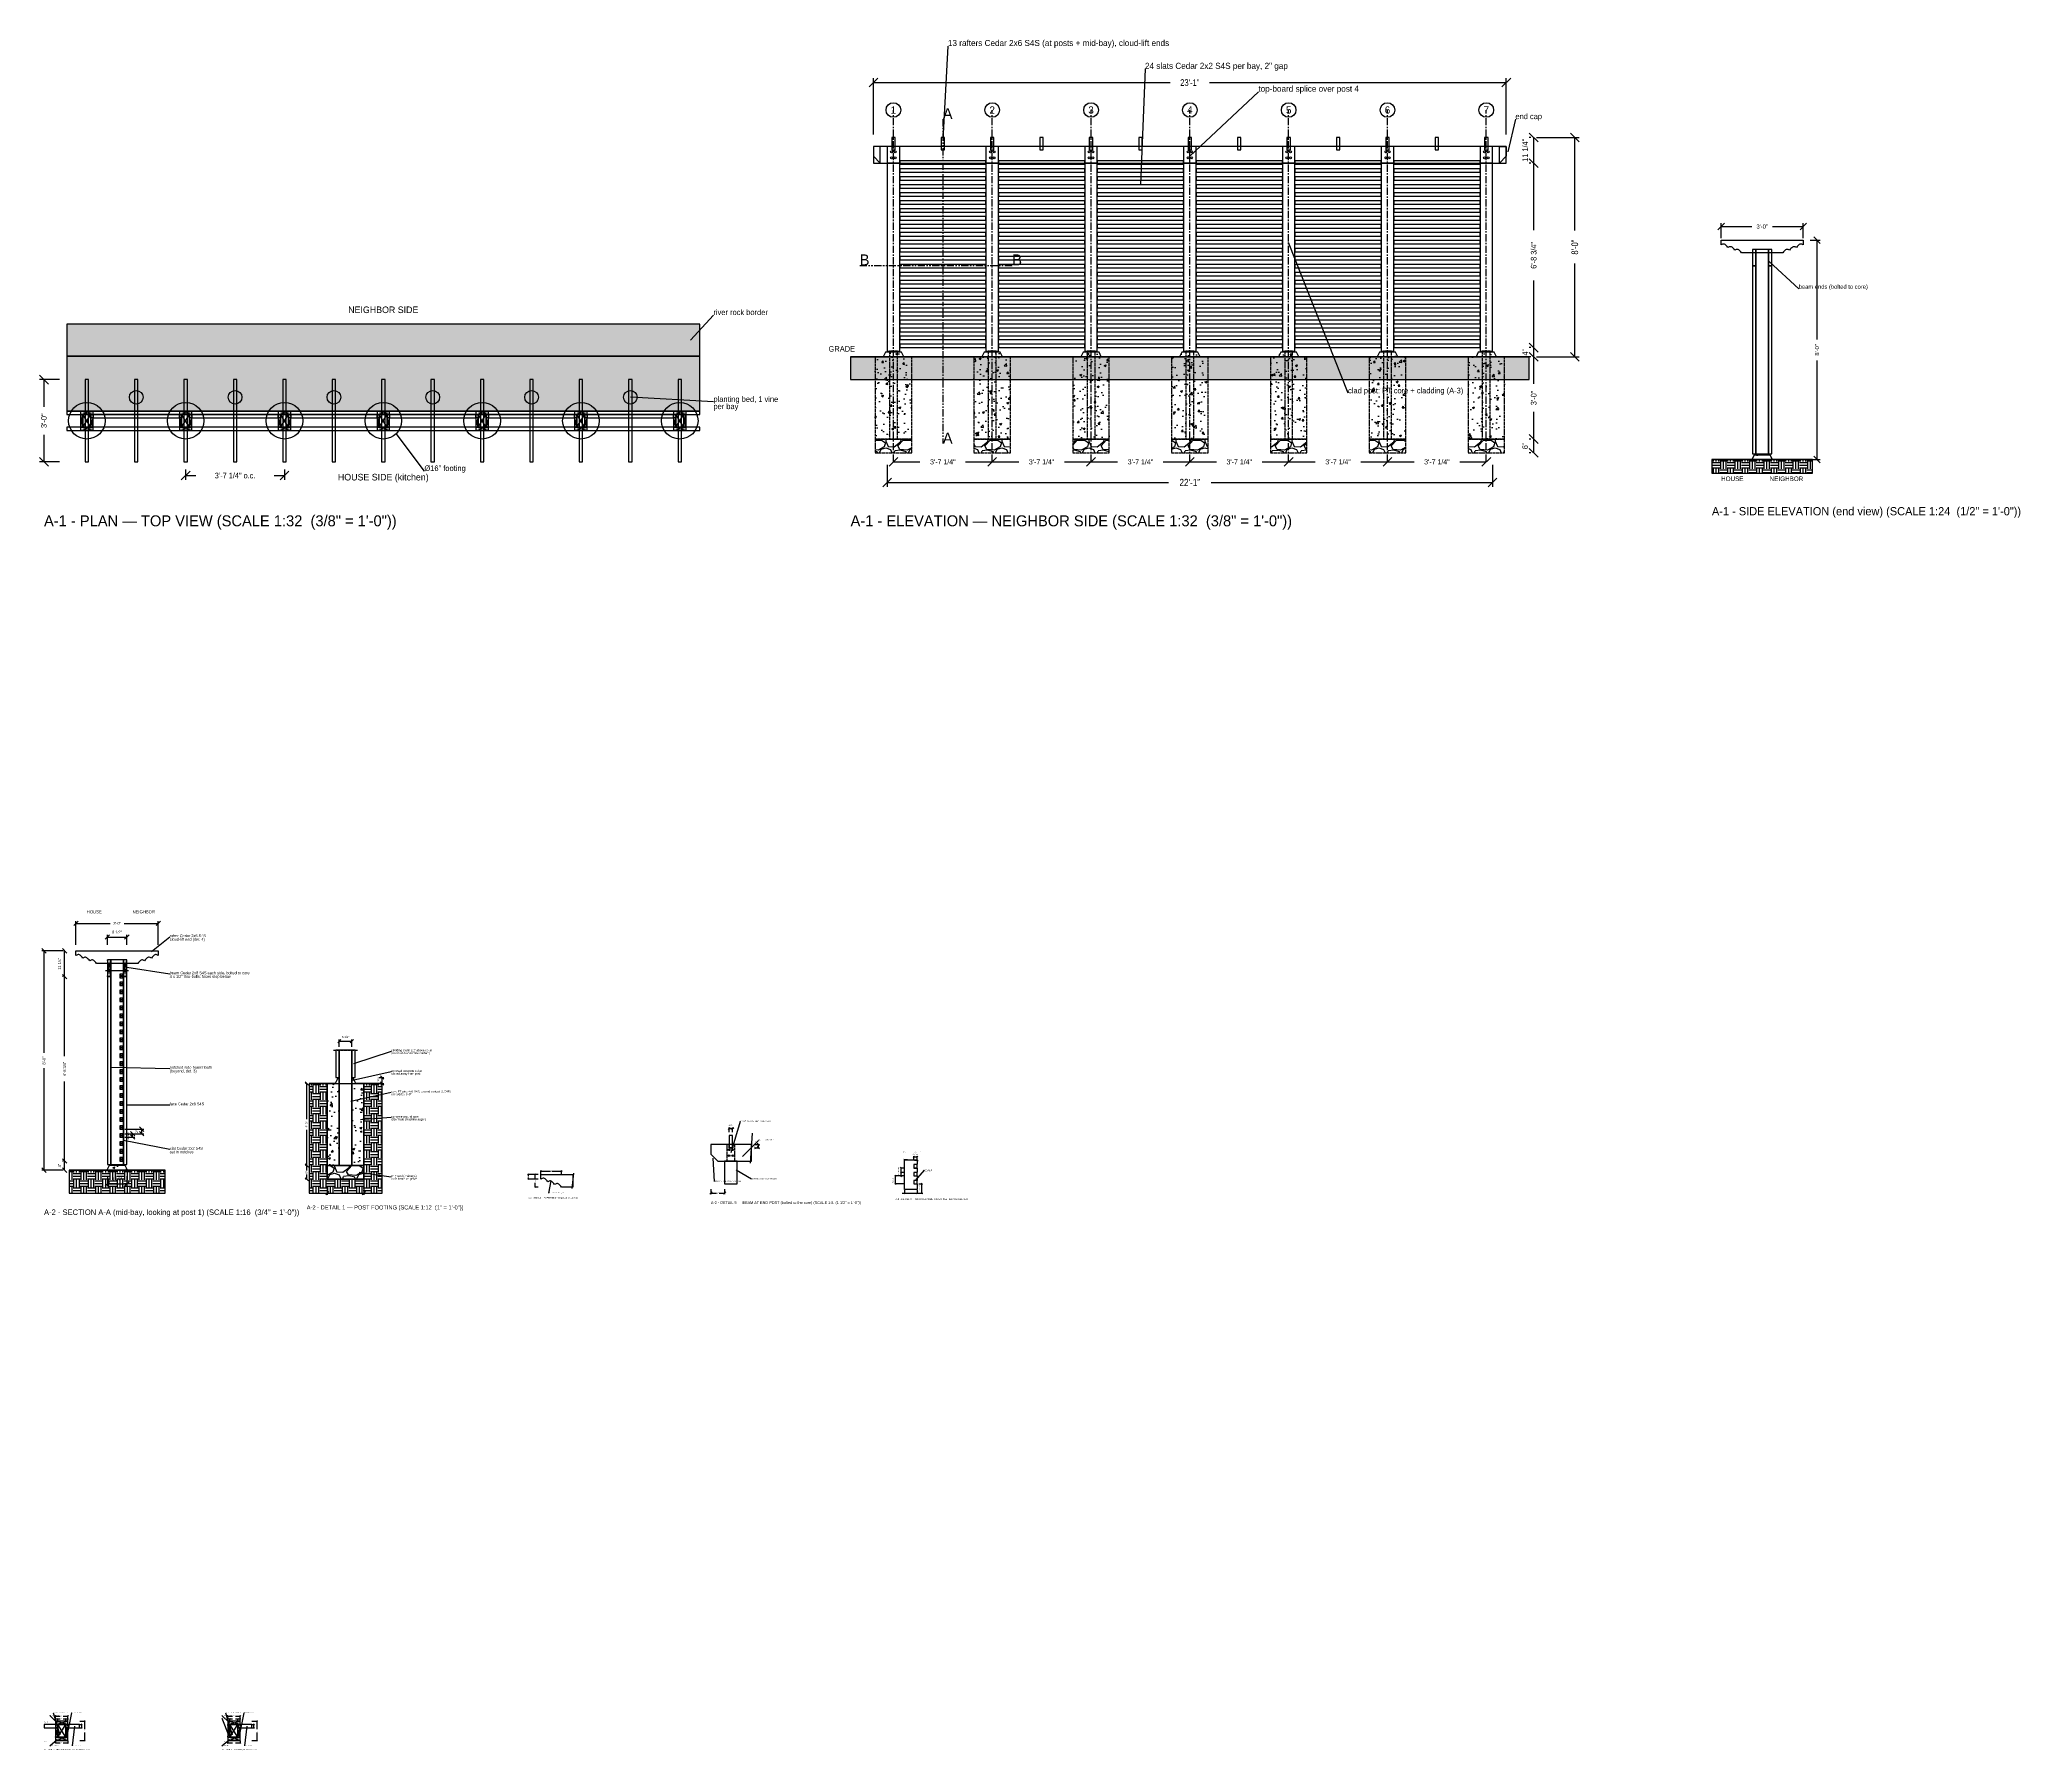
# Model space of a CAD drawing. Header units: inches. Extents: x -2 to 865, y -555 to 194.
import ezdxf
from ezdxf.enums import TextEntityAlignment as Align

# ---------------------------------------------------------------- set-up
doc = ezdxf.new("R2010")
doc.units = ezdxf.units.IN
for name, pattern in [('CENTER', [5.08, 3.175, -0.635, 0.635, -0.635]), ('DASHED', [1.524, 1.27, -0.254]), ('PHANTOM', [6.35, 3.175, -0.635, 0.635, -0.635, 0.635, -0.635])]:
    doc.linetypes.add(name, pattern=pattern)
for name, color, linetype in [('BRITA', 8, 'Continuous'), ('CONCRETO', 8, 'Continuous'), ('CONTORNO', 7, 'Continuous'), ('CORTE', 8, 'Continuous'), ('COTA', 1, 'Continuous'), ('EIXO', 1, 'Continuous'), ('MADEIRA_CEDRO', 30, 'Continuous'), ('MADEIRA_PT', 52, 'Continuous'), ('METAL', 9, 'Continuous'), ('SOLO', 34, 'Continuous'), ('TEXTO', 7, 'Continuous'), ('TITULO', 7, 'Continuous')]:
    doc.layers.add(name, color=color, linetype=linetype)
doc.styles.add('OpenSansCondensed-Light', font='OpenSansCondensed-Light.ttf')
doc.dimstyles.get("Standard").update_dxf_attribs({"dimtxt": 2.5, "dimasz": 2.5, "dimexe": 1.25, "dimexo": 0.625, "dimtad": 1, "dimcen": 2.5, "dimazin": 3, "dimtfac": 1, "dimtmove": 0, "dimatfit": 3})

# ---------------------------------------------------------------- blocks, each defined once
blk = doc.blocks.new('_OBLIQUE')
at = {"color": 0, "linetype": 'BYBLOCK'}
blk.add_line((-0.5, -0.5), (0.5, 0.5), dxfattribs=at)
blk = doc.blocks.new('*D1')
for p, q in [((6.72, 45), (-1.92, 45)), ((0, 33.11), (0, 45)), ((0, 9), (0, 20.89)), ((6.72, 9), (-1.92, 9))]:
    blk.add_line(p, q)
at = {"layer": 'Defpoints'}
for p in [(8, 45), (0, 9), (8, 9)]:
    blk.add_point(p, dxfattribs=at)
at = {"layer": 'COTA', "xscale": 3.84, "yscale": 3.84, "rotation": 90}
for p in [(0, 45), (0, 9)]:
    blk.add_blockref('_OBLIQUE', p, dxfattribs=at)
at = {"layer": 'COTA', "insert": (0, 27), "char_height": 2.444, "attachment_point": 5, "rotation": 90, "style": 'OpenSansCondensed-Light'}
blk.add_mtext('3\'-0"', dxfattribs=at)
blk = doc.blocks.new('*D2')
for p, q in [((62, 5.72), (62, 1.08)), ((62, 3), (66.51, 3)), ((100.74, 3), (105.25, 3)), ((105.25, 5.72), (105.25, 1.08))]:
    blk.add_line(p, q)
at = {"layer": 'Defpoints'}
for p in [(62, 7), (62, 3), (105.25, 7)]:
    blk.add_point(p, dxfattribs=at)
at = {"layer": 'COTA', "xscale": 3.84, "yscale": 3.84}
for p in [(62, 3), (105.25, 3)]:
    blk.add_blockref('_OBLIQUE', p, dxfattribs=at)
at = {"layer": 'COTA', "insert": (83.62, 3), "char_height": 2.4444, "attachment_point": 5, "style": 'OpenSansCondensed-Light'}
blk.add_mtext('3\'-7 1/4" o.c.', dxfattribs=at)
blk = doc.blocks.new('*D3')
for p, q in [((369, 7.72), (369, -1.92)), ((369, 0), (492.17, 0)), ((510.83, 0), (634, 0)), ((634, 7.72), (634, -1.92))]:
    blk.add_line(p, q)
at = {"layer": 'Defpoints'}
for p in [(369, 9), (634, 9), (369, 0)]:
    blk.add_point(p, dxfattribs=at)
at = {"layer": 'COTA', "xscale": 3.84, "yscale": 3.84}
for p in [(369, 0), (634, 0)]:
    blk.add_blockref('_OBLIQUE', p, dxfattribs=at)
at = {"layer": 'COTA', "insert": (501.5, 0), "char_height": 3.111, "attachment_point": 5, "style": 'OpenSansCondensed-Light'}
blk.add_mtext('22\'-1"', dxfattribs=at)
blk = doc.blocks.new('*D4')
for p, q in [((371.75, 10.28), (371.75, 10.92)), ((371.75, 9), (383.375, 9)), ((403.375, 9), (415, 9)), ((415, 10.28), (415, 10.92))]:
    blk.add_line(p, q)
at = {"layer": 'Defpoints'}
for p in [(371.75, 9), (371.75, 9), (415, 9)]:
    blk.add_point(p, dxfattribs=at)
at = {"layer": 'COTA', "xscale": 3.84, "yscale": 3.84}
for p in [(371.75, 9), (415, 9)]:
    blk.add_blockref('_OBLIQUE', p, dxfattribs=at)
at = {"layer": 'COTA', "insert": (393.375, 9), "char_height": 2.2222, "attachment_point": 5, "style": 'OpenSansCondensed-Light'}
blk.add_mtext('3\'-7 1/4"', dxfattribs=at)
blk = doc.blocks.new('*D5')
for p, q in [((415, 10.28), (415, 10.92)), ((415, 9), (426.625, 9)), ((446.625, 9), (458.25, 9)), ((458.25, 10.28), (458.25, 10.92))]:
    blk.add_line(p, q)
at = {"layer": 'Defpoints'}
for p in [(415, 9), (415, 9), (458.25, 9)]:
    blk.add_point(p, dxfattribs=at)
at = {"layer": 'COTA', "xscale": 3.84, "yscale": 3.84}
for p in [(415, 9), (458.25, 9)]:
    blk.add_blockref('_OBLIQUE', p, dxfattribs=at)
at = {"layer": 'COTA', "insert": (436.625, 9), "char_height": 2.2222, "attachment_point": 5, "style": 'OpenSansCondensed-Light'}
blk.add_mtext('3\'-7 1/4"', dxfattribs=at)
blk = doc.blocks.new('*D6')
for p, q in [((458.25, 10.28), (458.25, 10.92)), ((458.25, 9), (469.875, 9)), ((489.875, 9), (501.5, 9)), ((501.5, 10.28), (501.5, 10.92))]:
    blk.add_line(p, q)
at = {"layer": 'Defpoints'}
for p in [(458.25, 9), (458.25, 9), (501.5, 9)]:
    blk.add_point(p, dxfattribs=at)
at = {"layer": 'COTA', "xscale": 3.84, "yscale": 3.84}
for p in [(458.25, 9), (501.5, 9)]:
    blk.add_blockref('_OBLIQUE', p, dxfattribs=at)
at = {"layer": 'COTA', "insert": (479.875, 9), "char_height": 2.2222, "attachment_point": 5, "style": 'OpenSansCondensed-Light'}
blk.add_mtext('3\'-7 1/4"', dxfattribs=at)
blk = doc.blocks.new('*D7')
for p, q in [((501.5, 10.28), (501.5, 10.92)), ((501.5, 9), (513.125, 9)), ((533.125, 9), (544.75, 9)), ((544.75, 10.28), (544.75, 10.92))]:
    blk.add_line(p, q)
at = {"layer": 'Defpoints'}
for p in [(501.5, 9), (501.5, 9), (544.75, 9)]:
    blk.add_point(p, dxfattribs=at)
at = {"layer": 'COTA', "xscale": 3.84, "yscale": 3.84}
for p in [(501.5, 9), (544.75, 9)]:
    blk.add_blockref('_OBLIQUE', p, dxfattribs=at)
at = {"layer": 'COTA', "insert": (523.125, 9), "char_height": 2.2222, "attachment_point": 5, "style": 'OpenSansCondensed-Light'}
blk.add_mtext('3\'-7 1/4"', dxfattribs=at)
blk = doc.blocks.new('*D8')
for p, q in [((544.75, 10.28), (544.75, 10.92)), ((544.75, 9), (556.375, 9)), ((576.375, 9), (588, 9)), ((588, 10.28), (588, 10.92))]:
    blk.add_line(p, q)
at = {"layer": 'Defpoints'}
for p in [(544.75, 9), (544.75, 9), (588, 9)]:
    blk.add_point(p, dxfattribs=at)
at = {"layer": 'COTA', "xscale": 3.84, "yscale": 3.84}
for p in [(544.75, 9), (588, 9)]:
    blk.add_blockref('_OBLIQUE', p, dxfattribs=at)
at = {"layer": 'COTA', "insert": (566.375, 9), "char_height": 2.2222, "attachment_point": 5, "style": 'OpenSansCondensed-Light'}
blk.add_mtext('3\'-7 1/4"', dxfattribs=at)
blk = doc.blocks.new('*D9')
for p, q in [((588, 10.28), (588, 10.92)), ((588, 9), (599.625, 9)), ((619.625, 9), (631.25, 9)), ((631.25, 10.28), (631.25, 10.92))]:
    blk.add_line(p, q)
at = {"layer": 'Defpoints'}
for p in [(588, 9), (588, 9), (631.25, 9)]:
    blk.add_point(p, dxfattribs=at)
at = {"layer": 'COTA', "xscale": 3.84, "yscale": 3.84}
for p in [(588, 9), (631.25, 9)]:
    blk.add_blockref('_OBLIQUE', p, dxfattribs=at)
at = {"layer": 'COTA', "insert": (609.625, 9), "char_height": 2.2222, "attachment_point": 5, "style": 'OpenSansCondensed-Light'}
blk.add_mtext('3\'-7 1/4"', dxfattribs=at)
blk = doc.blocks.new('*D10')
for p, q in [((363, 152.28), (363, 176.92)), ((363, 175), (492.83, 175)), ((510.17, 175), (640, 175)), ((640, 152.28), (640, 176.92))]:
    blk.add_line(p, q)
at = {"layer": 'Defpoints'}
for p in [(363, 175), (363, 151), (640, 151)]:
    blk.add_point(p, dxfattribs=at)
at = {"layer": 'COTA', "xscale": 3.84, "yscale": 3.84}
for p in [(363, 175), (640, 175)]:
    blk.add_blockref('_OBLIQUE', p, dxfattribs=at)
at = {"layer": 'COTA', "insert": (501.5, 175), "char_height": 2.889, "attachment_point": 5, "style": 'OpenSansCondensed-Light'}
blk.add_mtext('23\'-1"', dxfattribs=at)
blk = doc.blocks.new('*D11')
for p, q in [((650.72, 19), (650.08, 19)), ((652, 13), (652, 19)), ((650.72, 13), (650.08, 13))]:
    blk.add_line(p, q)
at = {"layer": 'Defpoints'}
for p in [(652, 19), (652, 13), (652, 13)]:
    blk.add_point(p, dxfattribs=at)
at = {"layer": 'COTA', "xscale": 3.84, "yscale": 3.84, "rotation": 90}
for p in [(652, 19), (652, 13)]:
    blk.add_blockref('_OBLIQUE', p, dxfattribs=at)
at = {"layer": 'COTA', "insert": (648.23, 16), "char_height": 2.444, "attachment_point": 5, "rotation": 90, "style": 'OpenSansCondensed-Light'}
blk.add_mtext('6"', dxfattribs=at)
blk = doc.blocks.new('*D12')
for p, q in [((650.72, 55), (650.08, 55)), ((652, 43.11), (652, 55)), ((652, 19), (652, 30.89)), ((650.72, 19), (650.08, 19))]:
    blk.add_line(p, q)
at = {"layer": 'Defpoints'}
for p in [(652, 55), (652, 19), (652, 19)]:
    blk.add_point(p, dxfattribs=at)
at = {"layer": 'COTA', "xscale": 3.84, "yscale": 3.84, "rotation": 90}
for p in [(652, 55), (652, 19)]:
    blk.add_blockref('_OBLIQUE', p, dxfattribs=at)
at = {"layer": 'COTA', "insert": (652, 37), "char_height": 2.444, "attachment_point": 5, "rotation": 90, "style": 'OpenSansCondensed-Light'}
blk.add_mtext('3\'-0"', dxfattribs=at)
blk = doc.blocks.new('*D14')
for p, q in [((650.72, 139.75), (650.08, 139.75)), ((652, 110.375), (652, 139.75)), ((652, 59), (652, 88.375)), ((650.72, 59), (650.08, 59))]:
    blk.add_line(p, q)
at = {"layer": 'Defpoints'}
for p in [(652, 139.75), (652, 59), (652, 59)]:
    blk.add_point(p, dxfattribs=at)
at = {"layer": 'COTA', "xscale": 3.84, "yscale": 3.84, "rotation": 90}
for p in [(652, 139.75), (652, 59)]:
    blk.add_blockref('_OBLIQUE', p, dxfattribs=at)
at = {"layer": 'COTA', "insert": (652, 99.375), "char_height": 2.4444, "attachment_point": 5, "rotation": 90, "style": 'OpenSansCondensed-Light'}
blk.add_mtext('6\'-8 3/4"', dxfattribs=at)
blk = doc.blocks.new('*D16')
for p, q in [((653.28, 151), (671.92, 151)), ((670, 110.22), (670, 151)), ((670, 55), (670, 95.78)), ((653.28, 55), (671.92, 55))]:
    blk.add_line(p, q)
at = {"layer": 'Defpoints'}
for p in [(652, 151), (652, 55), (670, 55)]:
    blk.add_point(p, dxfattribs=at)
at = {"layer": 'COTA', "xscale": 3.84, "yscale": 3.84, "rotation": 90}
for p in [(670, 151), (670, 55)]:
    blk.add_blockref('_OBLIQUE', p, dxfattribs=at)
at = {"layer": 'COTA', "insert": (670, 103), "char_height": 2.889, "attachment_point": 5, "rotation": 90, "style": 'OpenSansCondensed-Light'}
blk.add_mtext('8\'-0"', dxfattribs=at)
blk = doc.blocks.new('*D17')
for p, q in [((734, 106.96), (734, 113.44)), ((770, 106.96), (770, 113.44)), ((734, 112), (747.42, 112)), ((756.58, 112), (770, 112))]:
    blk.add_line(p, q)
at = {"layer": 'Defpoints'}
for p in [(734, 112), (734, 106), (770, 106)]:
    blk.add_point(p, dxfattribs=at)
at = {"layer": 'COTA', "xscale": 2.88, "yscale": 2.88}
for p in [(734, 112), (770, 112)]:
    blk.add_blockref('_OBLIQUE', p, dxfattribs=at)
at = {"layer": 'COTA', "insert": (752, 112), "char_height": 1.833, "attachment_point": 5, "style": 'OpenSansCondensed-Light'}
blk.add_mtext('3\'-0"', dxfattribs=at)
blk = doc.blocks.new('*D18')
for p, q in [((772.96, 106), (777.44, 106)), ((776, 62.58), (776, 106)), ((776, 10), (776, 53.42)), ((772.96, 10), (777.44, 10))]:
    blk.add_line(p, q)
at = {"layer": 'Defpoints'}
for p in [(772, 106), (772, 10), (776, 10)]:
    blk.add_point(p, dxfattribs=at)
at = {"layer": 'COTA', "xscale": 2.88, "yscale": 2.88, "rotation": 90}
for p in [(776, 106), (776, 10)]:
    blk.add_blockref('_OBLIQUE', p, dxfattribs=at)
at = {"layer": 'COTA', "insert": (776, 58), "char_height": 1.833, "attachment_point": 5, "rotation": 90, "style": 'OpenSansCondensed-Light'}
blk.add_mtext('8\'-0"', dxfattribs=at)
blk = doc.blocks.new('*D19')
for p, q in [((8.36, -297), (8.04, -297)), ((8.36, -301), (8.04, -301)), ((9, -301), (9, -297))]:
    blk.add_line(p, q)
at = {"layer": 'Defpoints'}
for p in [(9, -297), (9, -301), (9, -301)]:
    blk.add_point(p, dxfattribs=at)
at = {"layer": 'COTA', "xscale": 1.92, "yscale": 1.92, "rotation": 90}
for p in [(9, -297), (9, -301)]:
    blk.add_blockref('_OBLIQUE', p, dxfattribs=at)
at = {"layer": 'COTA', "insert": (6.8, -299), "char_height": 1.222, "attachment_point": 5, "rotation": 90, "style": 'OpenSansCondensed-Light'}
blk.add_mtext('4"', dxfattribs=at)
blk = doc.blocks.new('*D20')
for p, q in [((8.36, -216.25), (8.04, -216.25)), ((9, -251.125), (9, -216.25)), ((9, -297), (9, -262.125)), ((8.36, -297), (8.04, -297))]:
    blk.add_line(p, q)
at = {"layer": 'Defpoints'}
for p in [(9, -216.25), (9, -297), (9, -297)]:
    blk.add_point(p, dxfattribs=at)
at = {"layer": 'COTA', "xscale": 1.92, "yscale": 1.92, "rotation": 90}
for p in [(9, -216.25), (9, -297)]:
    blk.add_blockref('_OBLIQUE', p, dxfattribs=at)
at = {"layer": 'COTA', "insert": (9, -256.625), "char_height": 1.2222, "attachment_point": 5, "rotation": 90, "style": 'OpenSansCondensed-Light'}
blk.add_mtext('6\'-8 3/4"', dxfattribs=at)
blk = doc.blocks.new('*D21')
for p, q in [((8.36, -205), (8.04, -205)), ((9, -216.25), (9, -205)), ((8.36, -216.25), (8.04, -216.25))]:
    blk.add_line(p, q)
at = {"layer": 'Defpoints'}
for p in [(9, -205), (9, -216.25), (9, -216.25)]:
    blk.add_point(p, dxfattribs=at)
at = {"layer": 'COTA', "xscale": 1.92, "yscale": 1.92, "rotation": 90}
for p in [(9, -205), (9, -216.25)]:
    blk.add_blockref('_OBLIQUE', p, dxfattribs=at)
at = {"layer": 'COTA', "insert": (6.8, -210.62), "char_height": 1.222, "attachment_point": 5, "rotation": 90, "style": 'OpenSansCondensed-Light'}
blk.add_mtext('11 1/4"', dxfattribs=at)
blk = doc.blocks.new('*D22')
for p, q in [((8.36, -205), (-0.96, -205)), ((0, -249.67), (0, -205)), ((0, -301), (0, -256.33)), ((8.36, -301), (-0.96, -301))]:
    blk.add_line(p, q)
at = {"layer": 'Defpoints'}
for p in [(9, -205), (0, -301), (9, -301)]:
    blk.add_point(p, dxfattribs=at)
at = {"layer": 'COTA', "xscale": 1.92, "yscale": 1.92, "rotation": 90}
for p in [(0, -205), (0, -301)]:
    blk.add_blockref('_OBLIQUE', p, dxfattribs=at)
at = {"layer": 'COTA', "insert": (0, -253), "char_height": 1.333, "attachment_point": 5, "rotation": 90, "style": 'OpenSansCondensed-Light'}
blk.add_mtext('8\'-0"', dxfattribs=at)
blk = doc.blocks.new('*D25')
for p, q in [((27.75, -202.36), (27.75, -198.04)), ((27.75, -199), (36.25, -199)), ((36.25, -202.36), (36.25, -198.04))]:
    blk.add_line(p, q)
at = {"layer": 'Defpoints'}
for p in [(27.75, -199), (27.75, -203), (36.25, -203)]:
    blk.add_point(p, dxfattribs=at)
at = {"layer": 'COTA', "xscale": 1.92, "yscale": 1.92}
for p in [(27.75, -199), (36.25, -199)]:
    blk.add_blockref('_OBLIQUE', p, dxfattribs=at)
at = {"layer": 'COTA', "insert": (32, -196.8), "char_height": 1.222, "attachment_point": 5, "style": 'OpenSansCondensed-Light'}
blk.add_mtext('8 1/2"', dxfattribs=at)
blk = doc.blocks.new('*D26')
for p, q in [((14, -202.36), (14, -192.04)), ((14, -193), (28.94, -193)), ((35.06, -193), (50, -193)), ((50, -202.36), (50, -192.04))]:
    blk.add_line(p, q)
at = {"layer": 'Defpoints'}
for p in [(14, -193), (14, -203), (50, -203)]:
    blk.add_point(p, dxfattribs=at)
at = {"layer": 'COTA', "xscale": 1.92, "yscale": 1.92}
for p in [(14, -193), (50, -193)]:
    blk.add_blockref('_OBLIQUE', p, dxfattribs=at)
at = {"layer": 'COTA', "insert": (32, -193), "char_height": 1.222, "attachment_point": 5, "style": 'OpenSansCondensed-Light'}
blk.add_mtext('3\'-0"', dxfattribs=at)
blk = doc.blocks.new('*D27')
for p, q in [((27.75, -303.64), (27.75, -307.96)), ((27.75, -307), (36.25, -307)), ((36.25, -303.64), (36.25, -307.96))]:
    blk.add_line(p, q)
at = {"layer": 'Defpoints'}
for p in [(27.75, -303), (36.25, -303), (27.75, -307)]:
    blk.add_point(p, dxfattribs=at)
at = {"layer": 'COTA', "xscale": 1.92, "yscale": 1.92}
for p in [(27.75, -307), (36.25, -307)]:
    blk.add_blockref('_OBLIQUE', p, dxfattribs=at)
at = {"layer": 'COTA', "insert": (32, -304.8), "char_height": 1.222, "attachment_point": 5, "style": 'OpenSansCondensed-Light'}
blk.add_mtext('8 1/2"', dxfattribs=at)
blk = doc.blocks.new('*D28')
for p, q in [((124, -308.48), (124, -311.72)), ((124, -311), (130.625, -311)), ((133.375, -311), (140, -311)), ((140, -308.48), (140, -311.72))]:
    blk.add_line(p, q)
at = {"layer": 'Defpoints'}
for p in [(124, -308), (124, -311), (140, -308)]:
    blk.add_point(p, dxfattribs=at)
at = {"layer": 'COTA', "xscale": 1.44, "yscale": 1.44}
for p in [(124, -311), (140, -311)]:
    blk.add_blockref('_OBLIQUE', p, dxfattribs=at)
at = {"layer": 'COTA', "insert": (132, -311), "char_height": 0.9167, "attachment_point": 5, "style": 'OpenSansCondensed-Light'}
blk.add_mtext('16"', dxfattribs=at)
blk = doc.blocks.new('*D29')
for p, q in [((114.52, -299), (114.28, -299)), ((115, -301.08), (115, -299)), ((115, -305), (115, -302.92)), ((114.52, -305), (114.28, -305))]:
    blk.add_line(p, q)
at = {"layer": 'Defpoints'}
for p in [(115, -299), (115, -305), (115, -305)]:
    blk.add_point(p, dxfattribs=at)
at = {"layer": 'COTA', "xscale": 1.44, "yscale": 1.44, "rotation": 90}
for p in [(115, -299), (115, -305)]:
    blk.add_blockref('_OBLIQUE', p, dxfattribs=at)
at = {"layer": 'COTA', "insert": (115, -302), "char_height": 0.917, "attachment_point": 5, "rotation": 90, "style": 'OpenSansCondensed-Light'}
blk.add_mtext('6"', dxfattribs=at)
blk = doc.blocks.new('*D30')
for p, q in [((114.52, -263), (114.28, -263)), ((115, -278.71), (115, -263)), ((115, -299), (115, -283.29)), ((114.52, -299), (114.28, -299))]:
    blk.add_line(p, q)
at = {"layer": 'Defpoints'}
for p in [(115, -263), (115, -299), (115, -299)]:
    blk.add_point(p, dxfattribs=at)
at = {"layer": 'COTA', "xscale": 1.44, "yscale": 1.44, "rotation": 90}
for p in [(115, -263), (115, -299)]:
    blk.add_blockref('_OBLIQUE', p, dxfattribs=at)
at = {"layer": 'COTA', "insert": (115, -281), "char_height": 0.917, "attachment_point": 5, "rotation": 90, "style": 'OpenSansCondensed-Light'}
blk.add_mtext('3\'-0"', dxfattribs=at)
blk = doc.blocks.new('*D33')
for p, q in [((217.5, -302.74), (217.5, -301.16)), ((217.5, -301.4), (221.72, -301.4)), ((222.28, -301.4), (226.5, -301.4)), ((226.5, -302.74), (226.5, -301.16))]:
    blk.add_line(p, q)
at = {"layer": 'Defpoints'}
for p in [(217.5, -301.4), (217.5, -302.9), (226.5, -302.9)]:
    blk.add_point(p, dxfattribs=at)
at = {"layer": 'COTA', "xscale": 0.48, "yscale": 0.48}
for p in [(217.5, -301.4), (226.5, -301.4)]:
    blk.add_blockref('_OBLIQUE', p, dxfattribs=at)
at = {"layer": 'COTA', "insert": (222, -301.4), "char_height": 0.278, "attachment_point": 5, "style": 'OpenSansCondensed-Light'}
blk.add_mtext('9"', dxfattribs=at)
blk = doc.blocks.new('*D34')
for p, q in [((216.34, -302.9), (214.76, -302.9)), ((215, -304.82), (215, -302.9)), ((216.34, -308.4), (214.76, -308.4)), ((215, -308.4), (215, -306.48))]:
    blk.add_line(p, q)
at = {"layer": 'Defpoints'}
for p in [(216.5, -302.9), (215, -308.4), (216.5, -308.4)]:
    blk.add_point(p, dxfattribs=at)
at = {"layer": 'COTA', "xscale": 0.48, "yscale": 0.48, "rotation": 90}
for p in [(215, -302.9), (215, -308.4)]:
    blk.add_blockref('_OBLIQUE', p, dxfattribs=at)
at = {"layer": 'COTA', "insert": (215, -305.65), "char_height": 0.278, "attachment_point": 5, "rotation": 90, "style": 'OpenSansCondensed-Light'}
blk.add_mtext('5 1/2"', dxfattribs=at)
blk = doc.blocks.new('*D35')
for p, q in [((216.34, -302.9), (211.76, -302.9)), ((212, -303.62), (212, -302.9)), ((216.34, -304.9), (211.76, -304.9)), ((212, -304.9), (212, -304.18))]:
    blk.add_line(p, q)
at = {"layer": 'Defpoints'}
for p in [(216.5, -302.9), (212, -304.9), (216.5, -304.9)]:
    blk.add_point(p, dxfattribs=at)
at = {"layer": 'COTA', "xscale": 0.48, "yscale": 0.48, "rotation": 90}
for p in [(212, -302.9), (212, -304.9)]:
    blk.add_blockref('_OBLIQUE', p, dxfattribs=at)
at = {"layer": 'COTA', "insert": (212, -303.9), "char_height": 0.278, "attachment_point": 5, "rotation": 90, "style": 'OpenSansCondensed-Light'}
blk.add_mtext('2"', dxfattribs=at)
blk = doc.blocks.new('*D38')
for p, q in [((291.9, -309.32), (291.9, -311.48)), ((291.9, -311), (294.34, -311)), ((295.46, -311), (297.9, -311)), ((297.9, -309.32), (297.9, -311.48))]:
    blk.add_line(p, q)
at = {"layer": 'Defpoints'}
for p in [(291.9, -309), (291.9, -311), (297.9, -309)]:
    blk.add_point(p, dxfattribs=at)
at = {"layer": 'COTA', "xscale": 0.96, "yscale": 0.96}
for p in [(291.9, -311), (297.9, -311)]:
    blk.add_blockref('_OBLIQUE', p, dxfattribs=at)
at = {"layer": 'COTA', "insert": (294.9, -311), "char_height": 0.556, "attachment_point": 5, "style": 'OpenSansCondensed-Light'}
blk.add_mtext('6"', dxfattribs=at)
blk = doc.blocks.new('*D39')
for p, q in [((376.65, -309.7), (376.65, -311.3)), ((376.65, -311), (378.36, -311)), ((380.44, -311), (382.15, -311)), ((382.15, -309.7), (382.15, -311.3))]:
    blk.add_line(p, q)
at = {"layer": 'Defpoints'}
for p in [(376.65, -309.5), (376.65, -311), (382.15, -309.5)]:
    blk.add_point(p, dxfattribs=at)
at = {"layer": 'COTA', "xscale": 0.6, "yscale": 0.6}
for p in [(376.65, -311), (382.15, -311)]:
    blk.add_blockref('_OBLIQUE', p, dxfattribs=at)
at = {"layer": 'COTA', "insert": (379.4, -311), "char_height": 0.347, "attachment_point": 5, "style": 'OpenSansCondensed-Light'}
blk.add_mtext('5 1/2"', dxfattribs=at)
blk = doc.blocks.new('*D45')
for p, q in [((5, -541.98), (5, -539.72)), ((5, -539.9), (7.0625, -539.9)), ((8.4375, -539.9), (10.5, -539.9)), ((10.5, -541.98), (10.5, -539.72))]:
    blk.add_line(p, q)
at = {"layer": 'Defpoints'}
for p in [(5, -539.9), (5, -542.1), (10.5, -542.1)]:
    blk.add_point(p, dxfattribs=at)
at = {"layer": 'COTA', "xscale": 0.36, "yscale": 0.36}
for p in [(5, -539.9), (10.5, -539.9)]:
    blk.add_blockref('_OBLIQUE', p, dxfattribs=at)
at = {"layer": 'COTA', "insert": (7.75, -539.9), "char_height": 0.22917, "attachment_point": 5, "style": 'OpenSansCondensed-Light'}
blk.add_mtext('5 1/2"', dxfattribs=at)
blk = doc.blocks.new('*D46')
for p, q in [((5, -541.98), (5, -540.92)), ((5, -541.1), (6, -541.1)), ((6, -541.98), (6, -540.92))]:
    blk.add_line(p, q)
at = {"layer": 'Defpoints'}
for p in [(5, -541.1), (5, -542.1), (6, -542.1)]:
    blk.add_point(p, dxfattribs=at)
at = {"layer": 'COTA', "xscale": 0.36, "yscale": 0.36}
for p in [(5, -541.1), (6, -541.1)]:
    blk.add_blockref('_OBLIQUE', p, dxfattribs=at)
at = {"layer": 'COTA', "insert": (5.5, -540.19), "char_height": 0.208, "attachment_point": 5, "style": 'OpenSansCondensed-Light'}
blk.add_mtext('1"', dxfattribs=at)
blk = doc.blocks.new('*D47')
for p, q in [((6, -541.98), (6, -540.92)), ((6, -541.1), (7.125, -541.1)), ((8.375, -541.1), (9.5, -541.1)), ((9.5, -541.98), (9.5, -540.92))]:
    blk.add_line(p, q)
at = {"layer": 'Defpoints'}
for p in [(6, -541.1), (6, -542.1), (9.5, -542.1)]:
    blk.add_point(p, dxfattribs=at)
at = {"layer": 'COTA', "xscale": 0.36, "yscale": 0.36}
for p in [(6, -541.1), (9.5, -541.1)]:
    blk.add_blockref('_OBLIQUE', p, dxfattribs=at)
at = {"layer": 'COTA', "insert": (7.75, -541.1), "char_height": 0.2083, "attachment_point": 5, "style": 'OpenSansCondensed-Light'}
blk.add_mtext('3 1/2"', dxfattribs=at)
blk = doc.blocks.new('*D48')
for p, q in [((9.5, -541.98), (9.5, -540.92)), ((9.5, -541.1), (10.5, -541.1)), ((10.5, -541.98), (10.5, -540.92))]:
    blk.add_line(p, q)
at = {"layer": 'Defpoints'}
for p in [(9.5, -541.1), (9.5, -542.1), (10.5, -542.1)]:
    blk.add_point(p, dxfattribs=at)
at = {"layer": 'COTA', "xscale": 0.36, "yscale": 0.36}
for p in [(9.5, -541.1), (10.5, -541.1)]:
    blk.add_blockref('_OBLIQUE', p, dxfattribs=at)
at = {"layer": 'COTA', "insert": (10, -540.19), "char_height": 0.208, "attachment_point": 5, "style": 'OpenSansCondensed-Light'}
blk.add_mtext('1"', dxfattribs=at)
blk = doc.blocks.new('*D49')
for p, q in [((5, -550.72), (5, -551.78)), ((5, -551.6), (7.125, -551.6)), ((8.375, -551.6), (10.5, -551.6)), ((10.5, -550.72), (10.5, -551.78))]:
    blk.add_line(p, q)
at = {"layer": 'Defpoints'}
for p in [(5, -550.6), (5, -551.6), (10.5, -550.6)]:
    blk.add_point(p, dxfattribs=at)
at = {"layer": 'COTA', "xscale": 0.36, "yscale": 0.36}
for p in [(5, -551.6), (10.5, -551.6)]:
    blk.add_blockref('_OBLIQUE', p, dxfattribs=at)
at = {"layer": 'COTA', "insert": (7.75, -551.6), "char_height": 0.2083, "attachment_point": 5, "style": 'OpenSansCondensed-Light'}
blk.add_mtext('5 1/2"', dxfattribs=at)
blk = doc.blocks.new('*D50')
for p, q in [((15.62, -542.1), (18.08, -542.1)), ((17.9, -545.6625), (17.9, -542.1)), ((15.62, -550.6), (18.08, -550.6)), ((17.9, -550.6), (17.9, -547.0375))]:
    blk.add_line(p, q)
at = {"layer": 'Defpoints'}
for p in [(15.5, -542.1), (15.5, -550.6), (17.9, -550.6)]:
    blk.add_point(p, dxfattribs=at)
at = {"layer": 'COTA', "xscale": 0.36, "yscale": 0.36, "rotation": 90}
for p in [(17.9, -542.1), (17.9, -550.6)]:
    blk.add_blockref('_OBLIQUE', p, dxfattribs=at)
at = {"layer": 'COTA', "insert": (17.9, -546.35), "char_height": 0.22917, "attachment_point": 5, "rotation": 90, "style": 'OpenSansCondensed-Light'}
blk.add_mtext('8 1/2"', dxfattribs=at)
blk = doc.blocks.new('*D51')
for p, q in [((15.62, -543.6), (16.68, -543.6)), ((15.62, -545.1), (16.68, -545.1)), ((16.5, -545.1), (16.5, -543.6))]:
    blk.add_line(p, q)
at = {"layer": 'Defpoints'}
for p in [(15.5, -543.6), (15.5, -545.1), (16.5, -545.1)]:
    blk.add_point(p, dxfattribs=at)
at = {"layer": 'COTA', "xscale": 0.36, "yscale": 0.36, "rotation": 90}
for p in [(16.5, -543.6), (16.5, -545.1)]:
    blk.add_blockref('_OBLIQUE', p, dxfattribs=at)
at = {"layer": 'COTA', "insert": (15.59, -544.35), "char_height": 0.208, "attachment_point": 5, "rotation": 90, "style": 'OpenSansCondensed-Light'}
blk.add_mtext('1 1/2"', dxfattribs=at)
blk = doc.blocks.new('*D52')
for p, q in [((80.4, -541.98), (80.4, -539.72)), ((80.4, -539.9), (82.4625, -539.9)), ((83.8375, -539.9), (85.9, -539.9)), ((85.9, -541.98), (85.9, -539.72))]:
    blk.add_line(p, q)
at = {"layer": 'Defpoints'}
for p in [(80.4, -539.9), (80.4, -542.1), (85.9, -542.1)]:
    blk.add_point(p, dxfattribs=at)
at = {"layer": 'COTA', "xscale": 0.36, "yscale": 0.36}
for p in [(80.4, -539.9), (85.9, -539.9)]:
    blk.add_blockref('_OBLIQUE', p, dxfattribs=at)
at = {"layer": 'COTA', "insert": (83.15, -539.9), "char_height": 0.22917, "attachment_point": 5, "style": 'OpenSansCondensed-Light'}
blk.add_mtext('5 1/2"', dxfattribs=at)
blk = doc.blocks.new('*D53')
for p, q in [((80.4, -541.98), (80.4, -540.92)), ((80.4, -541.1), (81.4, -541.1)), ((81.4, -541.98), (81.4, -540.92))]:
    blk.add_line(p, q)
at = {"layer": 'Defpoints'}
for p in [(80.4, -541.1), (80.4, -542.1), (81.4, -542.1)]:
    blk.add_point(p, dxfattribs=at)
at = {"layer": 'COTA', "xscale": 0.36, "yscale": 0.36}
for p in [(80.4, -541.1), (81.4, -541.1)]:
    blk.add_blockref('_OBLIQUE', p, dxfattribs=at)
at = {"layer": 'COTA', "insert": (80.9, -540.19), "char_height": 0.208, "attachment_point": 5, "style": 'OpenSansCondensed-Light'}
blk.add_mtext('1"', dxfattribs=at)
blk = doc.blocks.new('*D54')
for p, q in [((81.4, -541.98), (81.4, -540.92)), ((81.4, -541.1), (82.525, -541.1)), ((83.775, -541.1), (84.9, -541.1)), ((84.9, -541.98), (84.9, -540.92))]:
    blk.add_line(p, q)
at = {"layer": 'Defpoints'}
for p in [(81.4, -541.1), (81.4, -542.1), (84.9, -542.1)]:
    blk.add_point(p, dxfattribs=at)
at = {"layer": 'COTA', "xscale": 0.36, "yscale": 0.36}
for p in [(81.4, -541.1), (84.9, -541.1)]:
    blk.add_blockref('_OBLIQUE', p, dxfattribs=at)
at = {"layer": 'COTA', "insert": (83.15, -541.1), "char_height": 0.2083, "attachment_point": 5, "style": 'OpenSansCondensed-Light'}
blk.add_mtext('3 1/2"', dxfattribs=at)
blk = doc.blocks.new('*D55')
for p, q in [((84.9, -541.98), (84.9, -540.92)), ((84.9, -541.1), (85.9, -541.1)), ((85.9, -541.98), (85.9, -540.92))]:
    blk.add_line(p, q)
at = {"layer": 'Defpoints'}
for p in [(84.9, -541.1), (84.9, -542.1), (85.9, -542.1)]:
    blk.add_point(p, dxfattribs=at)
at = {"layer": 'COTA', "xscale": 0.36, "yscale": 0.36}
for p in [(84.9, -541.1), (85.9, -541.1)]:
    blk.add_blockref('_OBLIQUE', p, dxfattribs=at)
at = {"layer": 'COTA', "insert": (85.4, -540.19), "char_height": 0.208, "attachment_point": 5, "style": 'OpenSansCondensed-Light'}
blk.add_mtext('1"', dxfattribs=at)
blk = doc.blocks.new('*D56')
for p, q in [((80.4, -550.72), (80.4, -551.78)), ((80.4, -551.6), (82.525, -551.6)), ((83.775, -551.6), (85.9, -551.6)), ((85.9, -550.72), (85.9, -551.78))]:
    blk.add_line(p, q)
at = {"layer": 'Defpoints'}
for p in [(80.4, -550.6), (80.4, -551.6), (85.9, -550.6)]:
    blk.add_point(p, dxfattribs=at)
at = {"layer": 'COTA', "xscale": 0.36, "yscale": 0.36}
for p in [(80.4, -551.6), (85.9, -551.6)]:
    blk.add_blockref('_OBLIQUE', p, dxfattribs=at)
at = {"layer": 'COTA', "insert": (83.15, -551.6), "char_height": 0.2083, "attachment_point": 5, "style": 'OpenSansCondensed-Light'}
blk.add_mtext('5 1/2"', dxfattribs=at)
blk = doc.blocks.new('*D57')
for p, q in [((91.02, -542.1), (93.48, -542.1)), ((93.3, -545.6625), (93.3, -542.1)), ((91.02, -550.6), (93.48, -550.6)), ((93.3, -550.6), (93.3, -547.0375))]:
    blk.add_line(p, q)
at = {"layer": 'Defpoints'}
for p in [(90.9, -542.1), (90.9, -550.6), (93.3, -550.6)]:
    blk.add_point(p, dxfattribs=at)
at = {"layer": 'COTA', "xscale": 0.36, "yscale": 0.36, "rotation": 90}
for p in [(93.3, -542.1), (93.3, -550.6)]:
    blk.add_blockref('_OBLIQUE', p, dxfattribs=at)
at = {"layer": 'COTA', "insert": (93.3, -546.35), "char_height": 0.22917, "attachment_point": 5, "rotation": 90, "style": 'OpenSansCondensed-Light'}
blk.add_mtext('8 1/2"', dxfattribs=at)
blk = doc.blocks.new('*D58')
for p, q in [((91.02, -543.6), (92.08, -543.6)), ((91.02, -545.1), (92.08, -545.1)), ((91.9, -545.1), (91.9, -543.6))]:
    blk.add_line(p, q)
at = {"layer": 'Defpoints'}
for p in [(90.9, -543.6), (90.9, -545.1), (91.9, -545.1)]:
    blk.add_point(p, dxfattribs=at)
at = {"layer": 'COTA', "xscale": 0.36, "yscale": 0.36, "rotation": 90}
for p in [(91.9, -543.6), (91.9, -545.1)]:
    blk.add_blockref('_OBLIQUE', p, dxfattribs=at)
at = {"layer": 'COTA', "insert": (90.99, -544.35), "char_height": 0.208, "attachment_point": 5, "rotation": 90, "style": 'OpenSansCondensed-Light'}
blk.add_mtext('1 1/2"', dxfattribs=at)

msp = doc.modelspace()

# ---------------------------------------------------------------- hatches: boundary and pattern name
at = {"layer": 'BRITA'}
h = msp.add_hatch(dxfattribs=at)
h.set_pattern_fill('GRAVEL', scale=0.5)
h.paths.add_polyline_path([(10, 55.25), (287, 55.25), (287, 69.25), (10, 69.25)])
h = msp.add_hatch(dxfattribs=at)
h.set_pattern_fill('GRAVEL', scale=0.5)
h.paths.add_polyline_path([(363.75, 13), (379.75, 13), (379.75, 19), (363.75, 19)])
h = msp.add_hatch(dxfattribs=at)
h.set_pattern_fill('GRAVEL', scale=0.5)
h.paths.add_polyline_path([(407, 13), (423, 13), (423, 19), (407, 19)])
h = msp.add_hatch(dxfattribs=at)
h.set_pattern_fill('GRAVEL', scale=0.5)
h.paths.add_polyline_path([(450.25, 13), (466.25, 13), (466.25, 19), (450.25, 19)])
h = msp.add_hatch(dxfattribs=at)
h.set_pattern_fill('GRAVEL', scale=0.5)
h.paths.add_polyline_path([(493.5, 13), (509.5, 13), (509.5, 19), (493.5, 19)])
h = msp.add_hatch(dxfattribs=at)
h.set_pattern_fill('GRAVEL', scale=0.5)
h.paths.add_polyline_path([(536.75, 13), (552.75, 13), (552.75, 19), (536.75, 19)])
h = msp.add_hatch(dxfattribs=at)
h.set_pattern_fill('GRAVEL', scale=0.5)
h.paths.add_polyline_path([(580, 13), (596, 13), (596, 19), (580, 19)])
h = msp.add_hatch(dxfattribs=at)
h.set_pattern_fill('GRAVEL', scale=0.5)
h.paths.add_polyline_path([(623.25, 13), (639.25, 13), (639.25, 19), (623.25, 19)])
h = msp.add_hatch(dxfattribs=at)
h.set_pattern_fill('GRAVEL', scale=0.5)
h.paths.add_polyline_path([(124, -305), (140, -305), (140, -299), (124, -299)])
at = {"layer": 'CONCRETO'}
h = msp.add_hatch(dxfattribs=at)
h.set_pattern_fill('AR-CONC', scale=0.05)
h.paths.add_polyline_path([(363.75, 19), (379.75, 19), (379.75, 55), (363.75, 55)])
h = msp.add_hatch(dxfattribs=at)
h.set_pattern_fill('AR-CONC', scale=0.05)
h.paths.add_polyline_path([(367.25, 55), (376.25, 55), (375.25, 57), (368.25, 57)])
h = msp.add_hatch(dxfattribs=at)
h.set_pattern_fill('AR-CONC', scale=0.05)
h.paths.add_polyline_path([(407, 19), (423, 19), (423, 55), (407, 55)])
h = msp.add_hatch(dxfattribs=at)
h.set_pattern_fill('AR-CONC', scale=0.05)
h.paths.add_polyline_path([(410.5, 55), (419.5, 55), (418.5, 57), (411.5, 57)])
h = msp.add_hatch(dxfattribs=at)
h.set_pattern_fill('AR-CONC', scale=0.05)
h.paths.add_polyline_path([(450.25, 19), (466.25, 19), (466.25, 55), (450.25, 55)])
h = msp.add_hatch(dxfattribs=at)
h.set_pattern_fill('AR-CONC', scale=0.05)
h.paths.add_polyline_path([(453.75, 55), (462.75, 55), (461.75, 57), (454.75, 57)])
h = msp.add_hatch(dxfattribs=at)
h.set_pattern_fill('AR-CONC', scale=0.05)
h.paths.add_polyline_path([(493.5, 19), (509.5, 19), (509.5, 55), (493.5, 55)])
h = msp.add_hatch(dxfattribs=at)
h.set_pattern_fill('AR-CONC', scale=0.05)
h.paths.add_polyline_path([(497, 55), (506, 55), (505, 57), (498, 57)])
h = msp.add_hatch(dxfattribs=at)
h.set_pattern_fill('AR-CONC', scale=0.05)
h.paths.add_polyline_path([(536.75, 19), (552.75, 19), (552.75, 55), (536.75, 55)])
h = msp.add_hatch(dxfattribs=at)
h.set_pattern_fill('AR-CONC', scale=0.05)
h.paths.add_polyline_path([(540.25, 55), (549.25, 55), (548.25, 57), (541.25, 57)])
h = msp.add_hatch(dxfattribs=at)
h.set_pattern_fill('AR-CONC', scale=0.05)
h.paths.add_polyline_path([(580, 19), (596, 19), (596, 55), (580, 55)])
h = msp.add_hatch(dxfattribs=at)
h.set_pattern_fill('AR-CONC', scale=0.05)
h.paths.add_polyline_path([(583.5, 55), (592.5, 55), (591.5, 57), (584.5, 57)])
h = msp.add_hatch(dxfattribs=at)
h.set_pattern_fill('AR-CONC', scale=0.05)
h.paths.add_polyline_path([(623.25, 19), (639.25, 19), (639.25, 55), (623.25, 55)])
h = msp.add_hatch(dxfattribs=at)
h.set_pattern_fill('AR-CONC', scale=0.05)
h.paths.add_polyline_path([(626.75, 55), (635.75, 55), (634.75, 57), (627.75, 57)])
h = msp.add_hatch(dxfattribs=at)
h.set_pattern_fill('AR-CONC', scale=0.05)
h.paths.add_polyline_path([(747.5, 10), (756.5, 10), (755.5, 12), (748.5, 12)])
h = msp.add_hatch(dxfattribs=at)
h.set_pattern_fill('AR-CONC', scale=0.05)
h.paths.add_polyline_path([(124, -299), (129.25, -299), (129.25, -261), (128.5, -261), (127.5, -263), (124, -263)])
h = msp.add_hatch(dxfattribs=at)
h.set_pattern_fill('AR-CONC', scale=0.05)
h.paths.add_polyline_path([(134.75, -299), (140, -299), (140, -263), (136.5, -263), (135.5, -261), (134.75, -261)])
h = msp.add_hatch(dxfattribs=at)
h.set_pattern_fill('AR-CONC', scale=0.05)
h.paths.add_polyline_path([(27.5, -301), (36.5, -301), (35.5, -299), (28.5, -299)])
at = {"layer": 'SOLO'}
h = msp.add_hatch(dxfattribs=at)
h.set_pattern_fill('EARTH', scale=0.5)
h.paths.add_polyline_path([(10, 31.25), (287, 31.25), (287, 55.25), (10, 55.25)])
h = msp.add_hatch(dxfattribs=at)
h.set_pattern_fill('EARTH', scale=0.5)
h.paths.add_polyline_path([(353, 45), (650, 45), (650, 55), (353, 55)])
h = msp.add_hatch(dxfattribs=at)
h.set_pattern_fill('EARTH', scale=0.5)
h.paths.add_polyline_path([(730, 4), (774, 4), (774, 10), (730, 10)])
h = msp.add_hatch(dxfattribs=at)
h.set_pattern_fill('EARTH', scale=0.5)
h.paths.add_polyline_path([(116, -311), (148, -311), (148, -263), (140, -263), (140, -305), (124, -305), (124, -263), (116, -263)])
h = msp.add_hatch(dxfattribs=at)
h.set_pattern_fill('EARTH', scale=0.5)
h.paths.add_polyline_path([(11, -311), (53, -311), (53, -301), (11, -301)])

# ---------------------------------------------------------------- linework, layer by layer
at = {"layer": 'BRITA'}
for points in [[(10, 55.25), (287, 55.25), (287, 69.25), (10, 69.25)], [(124, -305), (140, -305), (140, -299), (124, -299)]]:
    msp.add_lwpolyline(points, close=True, dxfattribs=at)
at = {"layer": 'BRITA', "linetype": 'DASHED'}
for points in [[(363.75, 13), (379.75, 13), (379.75, 19), (363.75, 19)], [(407, 13), (423, 13), (423, 19), (407, 19)], [(450.25, 13), (466.25, 13), (466.25, 19), (450.25, 19)], [(493.5, 13), (509.5, 13), (509.5, 19), (493.5, 19)], [(536.75, 13), (552.75, 13), (552.75, 19), (536.75, 19)], [(580, 13), (596, 13), (596, 19), (580, 19)], [(623.25, 13), (639.25, 13), (639.25, 19), (623.25, 19)]]:
    msp.add_lwpolyline(points, close=True, dxfattribs=at)
at = {"layer": 'CONCRETO', "linetype": 'DASHED'}
for points in [[(363.75, 19), (379.75, 19), (379.75, 55), (363.75, 55)], [(407, 19), (423, 19), (423, 55), (407, 55)], [(450.25, 19), (466.25, 19), (466.25, 55), (450.25, 55)], [(493.5, 19), (509.5, 19), (509.5, 55), (493.5, 55)], [(536.75, 19), (552.75, 19), (552.75, 55), (536.75, 55)], [(580, 19), (596, 19), (596, 55), (580, 55)], [(623.25, 19), (639.25, 19), (639.25, 55), (623.25, 55)]]:
    msp.add_lwpolyline(points, close=True, dxfattribs=at)
at = {"layer": 'CONCRETO'}
for points in [[(367.25, 55), (376.25, 55), (375.25, 57), (368.25, 57)], [(410.5, 55), (419.5, 55), (418.5, 57), (411.5, 57)], [(453.75, 55), (462.75, 55), (461.75, 57), (454.75, 57)], [(497, 55), (506, 55), (505, 57), (498, 57)], [(540.25, 55), (549.25, 55), (548.25, 57), (541.25, 57)], [(583.5, 55), (592.5, 55), (591.5, 57), (584.5, 57)], [(626.75, 55), (635.75, 55), (634.75, 57), (627.75, 57)], [(747.5, 10), (756.5, 10), (755.5, 12), (748.5, 12)], [(124, -299), (129.25, -299), (129.25, -261), (128.5, -261), (127.5, -263), (124, -263)], [(134.75, -299), (140, -299), (140, -263), (136.5, -263), (135.5, -261), (134.75, -261)], [(27.5, -301), (36.5, -301), (35.5, -299), (28.5, -299)]]:
    msp.add_lwpolyline(points, close=True, dxfattribs=at)
at = {"layer": 'CONTORNO'}
for points in [[(501.5, 139.75), (501.5, 147)], [(353, 55), (650, 55)], [(730, 10), (774, 10)], [(26.95, -213.625), (37.05, -213.625)], [(116, -263), (148, -263)], [(309.15, -298), (310.15, -284.75)], [(11, -301), (53, -301)], [(231.1, -309), (231.9, -302.3)], [(376.25, -296.233), (382.55, -296.833)], [(375.65, -311), (384.65, -311)]]:
    msp.add_lwpolyline(points, dxfattribs=at)
at = {"layer": 'CONTORNO', "linetype": 'DASHED'}
for points in [[(20.5, 24.25), (21.5, 24.25), (21.5, 29.75), (20.5, 29.75)], [(59.25, 24.25), (60.25, 24.25), (60.25, 29.75), (59.25, 29.75)], [(63.75, 24.25), (64.75, 24.25), (64.75, 29.75), (63.75, 29.75)], [(102.5, 24.25), (103.5, 24.25), (103.5, 29.75), (102.5, 29.75)], [(107, 24.25), (108, 24.25), (108, 29.75), (107, 29.75)], [(145.75, 24.25), (146.75, 24.25), (146.75, 29.75), (145.75, 29.75)], [(150.25, 24.25), (151.25, 24.25), (151.25, 29.75), (150.25, 29.75)], [(189, 24.25), (190, 24.25), (190, 29.75), (189, 29.75)], [(193.5, 24.25), (194.5, 24.25), (194.5, 29.75), (193.5, 29.75)], [(232.25, 24.25), (233.25, 24.25), (233.25, 29.75), (232.25, 29.75)], [(236.75, 24.25), (237.75, 24.25), (237.75, 29.75), (236.75, 29.75)], [(275.5, 24.25), (276.5, 24.25), (276.5, 29.75), (275.5, 29.75)], [(380.65, -300.022), (382.15, -300.022), (382.15, -298.522), (380.65, -298.522)], [(380.65, -303.511), (382.15, -303.511), (382.15, -302.011), (380.65, -302.011)], [(380.65, -307), (382.15, -307), (382.15, -305.5), (380.65, -305.5)], [(5, -549.1), (6, -549.1), (6, -543.6), (5, -543.6)], [(9.5, -549.1), (10.5, -549.1), (10.5, -543.6), (9.5, -543.6)], [(84.9, -549.1), (85.9, -549.1), (85.9, -543.6), (84.9, -543.6)]]:
    msp.add_lwpolyline(points, close=True, dxfattribs=at)
msp.add_lwpolyline([(126.75, -248.5), (137.25, -248.5)], dxfattribs=at)
at = {"layer": 'CONTORNO'}
for centre, radius in [((18.75, 27), 8), ((40.375, 37.25), 3), ((62, 27), 8), ((83.625, 37.25), 3), ((105.25, 27), 8), ((126.875, 37.25), 3), ((148.5, 27), 8), ((170.125, 37.25), 3), ((191.75, 27), 8), ((213.375, 37.25), 3), ((235, 27), 8), ((256.625, 37.25), 3), ((278.25, 27), 8)]:
    msp.add_circle(centre, radius, dxfattribs=at)
at = {"layer": 'CORTE', "linetype": 'PHANTOM'}
for p, q in [((393.375, 159), (393.375, 17)), ((357, 95), (423.75, 95))]:
    msp.add_line(p, q, dxfattribs=at)
at = {"layer": 'CORTE'}
for points in [[(16, 29.75), (21.5, 31.25)], [(21.5, 29.75), (16, 31.25)], [(16, 24.25), (17, 29.75)], [(17, 24.25), (16, 29.75)], [(17, 24.25), (20.5, 29.75)], [(20.5, 24.25), (17, 29.75)], [(20.5, 24.25), (21.5, 28.25)], [(21.5, 24.25), (20.5, 28.25)], [(59.25, 29.75), (64.75, 31.25)], [(64.75, 29.75), (59.25, 31.25)], [(59.25, 24.25), (60.25, 28.25)], [(60.25, 24.25), (59.25, 28.25)], [(60.25, 24.25), (63.75, 29.75)], [(63.75, 24.25), (60.25, 29.75)], [(63.75, 24.25), (64.75, 28.25)], [(64.75, 24.25), (63.75, 28.25)], [(102.5, 29.75), (108, 31.25)], [(108, 29.75), (102.5, 31.25)], [(102.5, 24.25), (103.5, 28.25)], [(103.5, 24.25), (102.5, 28.25)], [(103.5, 24.25), (107, 29.75)], [(107, 24.25), (103.5, 29.75)], [(107, 24.25), (108, 28.25)], [(108, 24.25), (107, 28.25)], [(145.75, 29.75), (151.25, 31.25)], [(151.25, 29.75), (145.75, 31.25)], [(145.75, 24.25), (146.75, 28.25)], [(146.75, 24.25), (145.75, 28.25)], [(146.75, 24.25), (150.25, 29.75)], [(150.25, 24.25), (146.75, 29.75)], [(150.25, 24.25), (151.25, 28.25)], [(151.25, 24.25), (150.25, 28.25)], [(189, 29.75), (194.5, 31.25)], [(194.5, 29.75), (189, 31.25)], [(189, 24.25), (190, 28.25)], [(190, 24.25), (189, 28.25)], [(190, 24.25), (193.5, 29.75)], [(193.5, 24.25), (190, 29.75)], [(193.5, 24.25), (194.5, 28.25)], [(194.5, 24.25), (193.5, 28.25)], [(232.25, 29.75), (237.75, 31.25)], [(237.75, 29.75), (232.25, 31.25)], [(232.25, 24.25), (233.25, 28.25)], [(233.25, 24.25), (232.25, 28.25)], [(233.25, 24.25), (236.75, 29.75)], [(236.75, 24.25), (233.25, 29.75)], [(236.75, 24.25), (237.75, 28.25)], [(237.75, 24.25), (236.75, 28.25)], [(275.5, 29.75), (281, 31.25)], [(281, 29.75), (275.5, 31.25)], [(275.5, 24.25), (276.5, 28.25)], [(276.5, 24.25), (275.5, 28.25)], [(276.5, 24.25), (280, 29.75)], [(280, 24.25), (276.5, 29.75)], [(280, 24.25), (281, 29.75)], [(281, 24.25), (280, 29.75)], [(16, 22.75), (21.5, 24.25)], [(21.5, 22.75), (16, 24.25)], [(59.25, 22.75), (64.75, 24.25)], [(64.75, 22.75), (59.25, 24.25)], [(102.5, 22.75), (108, 24.25)], [(108, 22.75), (102.5, 24.25)], [(145.75, 22.75), (151.25, 24.25)], [(151.25, 22.75), (145.75, 24.25)], [(189, 22.75), (194.5, 24.25)], [(194.5, 22.75), (189, 24.25)], [(232.25, 22.75), (237.75, 24.25)], [(237.75, 22.75), (232.25, 24.25)], [(275.5, 22.75), (281, 24.25)], [(281, 22.75), (275.5, 24.25)], [(27.75, -216.25), (29.25, -209)], [(29.25, -216.25), (27.75, -209)], [(33.25, -216.75), (34.75, -215.25)], [(34.75, -216.75), (33.25, -215.25)], [(34.75, -216.25), (36.25, -209)], [(36.25, -216.25), (34.75, -209)], [(33.25, -220.239), (34.75, -218.739)], [(34.75, -220.239), (33.25, -218.739)], [(33.25, -223.728), (34.75, -222.228)], [(34.75, -223.728), (33.25, -222.228)], [(33.25, -227.217), (34.75, -225.717)], [(34.75, -227.217), (33.25, -225.717)], [(33.25, -230.707), (34.75, -229.207)], [(34.75, -230.707), (33.25, -229.207)], [(33.25, -234.196), (34.75, -232.696)], [(34.75, -234.196), (33.25, -232.696)], [(33.25, -237.685), (34.75, -236.185)], [(34.75, -237.685), (33.25, -236.185)], [(33.25, -241.174), (34.75, -239.674)], [(34.75, -241.174), (33.25, -239.674)], [(33.25, -244.663), (34.75, -243.163)], [(34.75, -244.663), (33.25, -243.163)], [(33.25, -248.152), (34.75, -246.652)], [(34.75, -248.152), (33.25, -246.652)], [(33.25, -251.641), (34.75, -250.141)], [(34.75, -251.641), (33.25, -250.141)], [(33.25, -255.13), (34.75, -253.63)], [(34.75, -255.13), (33.25, -253.63)], [(33.25, -258.62), (34.75, -257.12)], [(34.75, -258.62), (33.25, -257.12)], [(33.25, -262.109), (34.75, -260.609)], [(34.75, -262.109), (33.25, -260.609)], [(33.25, -265.598), (34.75, -264.098)], [(34.75, -265.598), (33.25, -264.098)], [(33.25, -269.087), (34.75, -267.587)], [(34.75, -269.087), (33.25, -267.587)], [(33.25, -272.576), (34.75, -271.076)], [(34.75, -272.576), (33.25, -271.076)], [(33.25, -276.065), (34.75, -274.565)], [(34.75, -276.065), (33.25, -274.565)], [(33.25, -279.554), (34.75, -278.054)], [(34.75, -279.554), (33.25, -278.054)], [(33.25, -283.043), (34.75, -281.543)], [(34.75, -283.043), (33.25, -281.543)], [(33.25, -286.533), (34.75, -285.033)], [(34.75, -286.533), (33.25, -285.033)], [(33.25, -290.022), (34.75, -288.522)], [(34.75, -290.022), (33.25, -288.522)], [(33.25, -293.511), (34.75, -292.011)], [(34.75, -293.511), (33.25, -292.011)], [(33.25, -297), (34.75, -295.5)], [(34.75, -297), (33.25, -295.5)], [(5, -543.6), (10.5, -542.1)], [(10.5, -543.6), (5, -542.1)], [(5, -549.1), (6, -545.1)], [(6, -549.1), (5, -545.1)], [(6, -549.1), (9.5, -543.6)], [(9.5, -549.1), (6, -543.6)], [(9.5, -549.1), (10.5, -545.1)], [(10.5, -549.1), (9.5, -545.1)], [(80.4, -543.6), (85.9, -542.1)], [(85.9, -543.6), (80.4, -542.1)], [(80.4, -549.1), (81.4, -543.6)], [(81.4, -549.1), (80.4, -543.6)], [(81.4, -549.1), (84.9, -543.6)], [(84.9, -549.1), (81.4, -543.6)], [(84.9, -549.1), (85.9, -545.1)], [(85.9, -549.1), (84.9, -545.1)], [(5, -550.6), (10.5, -549.1)], [(10.5, -550.6), (5, -549.1)], [(80.4, -550.6), (85.9, -549.1)], [(85.9, -550.6), (80.4, -549.1)]]:
    msp.add_lwpolyline(points, dxfattribs=at)
at = {"layer": 'COTA'}
for p, q in [((395.625, 191), (393.375, 150)), ((481.875, 181), (479.875, 130.483)), ((531.5, 171), (501.5, 142.75)), ((644, 159), (640.7, 144.75)), ((570.75, 39), (544.75, 105)), ((768, 84.75), (755, 96.75)), ((293, 73.25), (283, 62.25)), ((293, 35.25), (256.625, 37.25)), ((166.5, 5), (154.1, 21.4)), ((55, -199), (47, -205.5)), ((55, -215.25), (36.25, -212.25)), ((152, -249), (135.5, -254.5)), ((55, -256.62), (29.55, -256.125)), ((152, -258), (135, -261.8)), ((152, -267), (134.25, -271)), ((55, -272.576), (35.95, -272.576)), ((152, -278), (138.5, -279)), ((304.65, -279.75), (300.65, -293.375)), ((55, -292.022), (34.75, -288.022)), ((312.65, -288), (305.65, -295)), ((152, -304), (138, -302)), ((293.4, -306), (292.9, -295.8)), ((309.65, -305), (302.9, -301)), ((385.15, -301), (381.35, -305.5)), ((221, -311), (222, -305.7)), ((2.5, -539.7), (5.8, -542.9)), ((4, -538.5), (7, -548.1)), ((12, -538.5), (10, -548.5)), ((12.5, -553), (13.5, -544.4)), ((77.9, -539.7), (81.2, -542.9)), ((77.9, -540.9), (80.9, -548.5)), ((79.4, -538.5), (82.4, -548.1)), ((87.4, -538.5), (85.4, -548.5)), ((87.9, -553), (88.9, -544.4)), ((2.5, -553), (5.8, -550.1)), ((77.9, -553), (81.2, -550.1))]:
    msp.add_line(p, q, dxfattribs=at)
at = {"layer": 'EIXO', "linetype": 'CENTER'}
for points in [[(371.75, 9), (371.75, 163)], [(415, 9), (415, 163)], [(458.25, 9), (458.25, 163)], [(501.5, 9), (501.5, 163)], [(544.75, 9), (544.75, 163)], [(588, 9), (588, 163)], [(631.25, 9), (631.25, 163)]]:
    msp.add_lwpolyline(points, dxfattribs=at)
at = {"layer": 'EIXO'}
for centre in [(371.75, 163), (415, 163), (458.25, 163), (501.5, 163), (544.75, 163), (588, 163), (631.25, 163)]:
    msp.add_circle(centre, 3.2, dxfattribs=at)
at = {"layer": 'MADEIRA_CEDRO'}
for points in [[(371, 145.5), (372.5, 145.5), (372.5, 151), (371, 151)], [(392.625, 145.5), (394.125, 145.5), (394.125, 151), (392.625, 151)], [(414.25, 145.5), (415.75, 145.5), (415.75, 151), (414.25, 151)], [(435.875, 145.5), (437.375, 145.5), (437.375, 151), (435.875, 151)], [(457.5, 145.5), (459, 145.5), (459, 151), (457.5, 151)], [(479.125, 145.5), (480.625, 145.5), (480.625, 151), (479.125, 151)], [(500.75, 145.5), (502.25, 145.5), (502.25, 151), (500.75, 151)], [(522.375, 145.5), (523.875, 145.5), (523.875, 151), (522.375, 151)], [(544, 145.5), (545.5, 145.5), (545.5, 151), (544, 151)], [(565.625, 145.5), (567.125, 145.5), (567.125, 151), (565.625, 151)], [(587.25, 145.5), (588.75, 145.5), (588.75, 151), (587.25, 151)], [(608.875, 145.5), (610.375, 145.5), (610.375, 151), (608.875, 151)], [(630.5, 145.5), (632, 145.5), (632, 151), (630.5, 151)], [(363, 139.75), (640, 139.75), (640, 147), (363, 147)], [(363, 147), (363, 142.75), (366, 139.75), (366, 147)], [(369, 57.5), (374.5, 57.5), (374.5, 147), (369, 147)], [(369, 57.5), (374.5, 57.5), (374.5, 139.75), (369, 139.75)], [(374.5, 139.25), (412.25, 139.25), (412.25, 140.75), (374.5, 140.75)], [(412.25, 57.5), (417.75, 57.5), (417.75, 147), (412.25, 147)], [(412.25, 57.5), (417.75, 57.5), (417.75, 139.75), (412.25, 139.75)], [(417.75, 139.25), (455.5, 139.25), (455.5, 140.75), (417.75, 140.75)], [(455.5, 57.5), (461, 57.5), (461, 147), (455.5, 147)], [(455.5, 57.5), (461, 57.5), (461, 139.75), (455.5, 139.75)], [(461, 139.25), (498.75, 139.25), (498.75, 140.75), (461, 140.75)], [(498.75, 57.5), (504.25, 57.5), (504.25, 147), (498.75, 147)], [(498.75, 57.5), (504.25, 57.5), (504.25, 139.75), (498.75, 139.75)], [(504.25, 139.25), (542, 139.25), (542, 140.75), (504.25, 140.75)], [(542, 57.5), (547.5, 57.5), (547.5, 147), (542, 147)], [(542, 57.5), (547.5, 57.5), (547.5, 139.75), (542, 139.75)], [(547.5, 139.25), (585.25, 139.25), (585.25, 140.75), (547.5, 140.75)], [(585.25, 57.5), (590.75, 57.5), (590.75, 147), (585.25, 147)], [(585.25, 57.5), (590.75, 57.5), (590.75, 139.75), (585.25, 139.75)], [(590.75, 139.25), (628.5, 139.25), (628.5, 140.75), (590.75, 140.75)], [(628.5, 57.5), (634, 57.5), (634, 147), (628.5, 147)], [(628.5, 57.5), (634, 57.5), (634, 139.75), (628.5, 139.75)], [(640, 147), (640, 142.75), (637, 139.75), (637, 147)], [(374.5, 135.761), (412.25, 135.761), (412.25, 137.261), (374.5, 137.261)], [(374.5, 132.272), (412.25, 132.272), (412.25, 133.772), (374.5, 133.772)], [(374.5, 128.783), (412.25, 128.783), (412.25, 130.283), (374.5, 130.283)], [(417.75, 135.761), (455.5, 135.761), (455.5, 137.261), (417.75, 137.261)], [(417.75, 132.272), (455.5, 132.272), (455.5, 133.772), (417.75, 133.772)], [(417.75, 128.783), (455.5, 128.783), (455.5, 130.283), (417.75, 130.283)], [(461, 135.761), (498.75, 135.761), (498.75, 137.261), (461, 137.261)], [(461, 132.272), (498.75, 132.272), (498.75, 133.772), (461, 133.772)], [(461, 128.783), (498.75, 128.783), (498.75, 130.283), (461, 130.283)], [(504.25, 135.761), (542, 135.761), (542, 137.261), (504.25, 137.261)], [(504.25, 132.272), (542, 132.272), (542, 133.772), (504.25, 133.772)], [(504.25, 128.783), (542, 128.783), (542, 130.283), (504.25, 130.283)], [(547.5, 135.761), (585.25, 135.761), (585.25, 137.261), (547.5, 137.261)], [(547.5, 132.272), (585.25, 132.272), (585.25, 133.772), (547.5, 133.772)], [(547.5, 128.783), (585.25, 128.783), (585.25, 130.283), (547.5, 130.283)], [(590.75, 135.761), (628.5, 135.761), (628.5, 137.261), (590.75, 137.261)], [(590.75, 132.272), (628.5, 132.272), (628.5, 133.772), (590.75, 133.772)], [(590.75, 128.783), (628.5, 128.783), (628.5, 130.283), (590.75, 130.283)], [(374.5, 125.293), (412.25, 125.293), (412.25, 126.793), (374.5, 126.793)], [(374.5, 121.804), (412.25, 121.804), (412.25, 123.304), (374.5, 123.304)], [(417.75, 125.293), (455.5, 125.293), (455.5, 126.793), (417.75, 126.793)], [(417.75, 121.804), (455.5, 121.804), (455.5, 123.304), (417.75, 123.304)], [(461, 125.293), (498.75, 125.293), (498.75, 126.793), (461, 126.793)], [(461, 121.804), (498.75, 121.804), (498.75, 123.304), (461, 123.304)], [(504.25, 125.293), (542, 125.293), (542, 126.793), (504.25, 126.793)], [(504.25, 121.804), (542, 121.804), (542, 123.304), (504.25, 123.304)], [(547.5, 125.293), (585.25, 125.293), (585.25, 126.793), (547.5, 126.793)], [(547.5, 121.804), (585.25, 121.804), (585.25, 123.304), (547.5, 123.304)], [(590.75, 125.293), (628.5, 125.293), (628.5, 126.793), (590.75, 126.793)], [(590.75, 121.804), (628.5, 121.804), (628.5, 123.304), (590.75, 123.304)], [(374.5, 118.315), (412.25, 118.315), (412.25, 119.815), (374.5, 119.815)], [(374.5, 114.826), (412.25, 114.826), (412.25, 116.326), (374.5, 116.326)], [(374.5, 111.337), (412.25, 111.337), (412.25, 112.837), (374.5, 112.837)], [(417.75, 118.315), (455.5, 118.315), (455.5, 119.815), (417.75, 119.815)], [(417.75, 114.826), (455.5, 114.826), (455.5, 116.326), (417.75, 116.326)], [(417.75, 111.337), (455.5, 111.337), (455.5, 112.837), (417.75, 112.837)], [(461, 118.315), (498.75, 118.315), (498.75, 119.815), (461, 119.815)], [(461, 114.826), (498.75, 114.826), (498.75, 116.326), (461, 116.326)], [(461, 111.337), (498.75, 111.337), (498.75, 112.837), (461, 112.837)], [(504.25, 118.315), (542, 118.315), (542, 119.815), (504.25, 119.815)], [(504.25, 114.826), (542, 114.826), (542, 116.326), (504.25, 116.326)], [(504.25, 111.337), (542, 111.337), (542, 112.837), (504.25, 112.837)], [(547.5, 118.315), (585.25, 118.315), (585.25, 119.815), (547.5, 119.815)], [(547.5, 114.826), (585.25, 114.826), (585.25, 116.326), (547.5, 116.326)], [(547.5, 111.337), (585.25, 111.337), (585.25, 112.837), (547.5, 112.837)], [(590.75, 118.315), (628.5, 118.315), (628.5, 119.815), (590.75, 119.815)], [(590.75, 114.826), (628.5, 114.826), (628.5, 116.326), (590.75, 116.326)], [(590.75, 111.337), (628.5, 111.337), (628.5, 112.837), (590.75, 112.837)], [(374.5, 107.848), (412.25, 107.848), (412.25, 109.348), (374.5, 109.348)], [(374.5, 104.359), (412.25, 104.359), (412.25, 105.859), (374.5, 105.859)], [(417.75, 107.848), (455.5, 107.848), (455.5, 109.348), (417.75, 109.348)], [(417.75, 104.359), (455.5, 104.359), (455.5, 105.859), (417.75, 105.859)], [(461, 107.848), (498.75, 107.848), (498.75, 109.348), (461, 109.348)], [(461, 104.359), (498.75, 104.359), (498.75, 105.859), (461, 105.859)], [(504.25, 107.848), (542, 107.848), (542, 109.348), (504.25, 109.348)], [(504.25, 104.359), (542, 104.359), (542, 105.859), (504.25, 105.859)], [(547.5, 107.848), (585.25, 107.848), (585.25, 109.348), (547.5, 109.348)], [(547.5, 104.359), (585.25, 104.359), (585.25, 105.859), (547.5, 105.859)], [(590.75, 107.848), (628.5, 107.848), (628.5, 109.348), (590.75, 109.348)], [(590.75, 104.359), (628.5, 104.359), (628.5, 105.859), (590.75, 105.859)], [(734, 106), (770, 106), (770, 104), (769.7, 104.146), (769.4, 104.266), (769.1, 104.338), (768.8, 104.342), (768.5, 104.267), (768.2, 104.108), (767.9, 103.871), (767.6, 103.566), (767.3, 103.213), (767, 102.833), (766.7, 102.979), (766.4, 103.1), (766.1, 103.171), (765.8, 103.175), (765.5, 103.1), (765.2, 102.942), (764.9, 102.704), (764.6, 102.4), (764.3, 102.046), (764, 101.667), (763.7, 101.813), (763.4, 101.933), (763.1, 102.004), (762.8, 102.008), (762.5, 101.933), (762.2, 101.775), (761.9, 101.538), (761.6, 101.233), (761.3, 100.879), (761, 100.5), (743, 100.5), (742.7, 100.879), (742.4, 101.233), (742.1, 101.538), (741.8, 101.775), (741.5, 101.933), (741.2, 102.008), (740.9, 102.004), (740.6, 101.933), (740.3, 101.813), (740, 101.667), (739.7, 102.046), (739.4, 102.4), (739.1, 102.704), (738.8, 102.942), (738.5, 103.1), (738.2, 103.175), (737.9, 103.171), (737.6, 103.1), (737.3, 102.979), (737, 102.833), (736.7, 103.213), (736.4, 103.566), (736.1, 103.871), (735.8, 104.108), (735.5, 104.267), (735.2, 104.342), (734.9, 104.338), (734.6, 104.266), (734.3, 104.146), (734, 104)], [(374.5, 100.87), (412.25, 100.87), (412.25, 102.37), (374.5, 102.37)], [(374.5, 97.38), (412.25, 97.38), (412.25, 98.88), (374.5, 98.88)], [(374.5, 93.891), (412.25, 93.891), (412.25, 95.391), (374.5, 95.391)], [(417.75, 100.87), (455.5, 100.87), (455.5, 102.37), (417.75, 102.37)], [(417.75, 97.38), (455.5, 97.38), (455.5, 98.88), (417.75, 98.88)], [(417.75, 93.891), (455.5, 93.891), (455.5, 95.391), (417.75, 95.391)], [(461, 100.87), (498.75, 100.87), (498.75, 102.37), (461, 102.37)], [(461, 97.38), (498.75, 97.38), (498.75, 98.88), (461, 98.88)], [(461, 93.891), (498.75, 93.891), (498.75, 95.391), (461, 95.391)], [(504.25, 100.87), (542, 100.87), (542, 102.37), (504.25, 102.37)], [(504.25, 97.38), (542, 97.38), (542, 98.88), (504.25, 98.88)], [(504.25, 93.891), (542, 93.891), (542, 95.391), (504.25, 95.391)], [(547.5, 100.87), (585.25, 100.87), (585.25, 102.37), (547.5, 102.37)], [(547.5, 97.38), (585.25, 97.38), (585.25, 98.88), (547.5, 98.88)], [(547.5, 93.891), (585.25, 93.891), (585.25, 95.391), (547.5, 95.391)], [(590.75, 100.87), (628.5, 100.87), (628.5, 102.37), (590.75, 102.37)], [(590.75, 97.38), (628.5, 97.38), (628.5, 98.88), (590.75, 98.88)], [(590.75, 93.891), (628.5, 93.891), (628.5, 95.391), (590.75, 95.391)], [(747.75, 94.75), (749.25, 94.75), (749.25, 102), (747.75, 102)], [(749.25, 12.5), (754.75, 12.5), (754.75, 102), (749.25, 102)], [(754.75, 94.75), (756.25, 94.75), (756.25, 102), (754.75, 102)], [(374.5, 90.402), (412.25, 90.402), (412.25, 91.902), (374.5, 91.902)], [(374.5, 86.913), (412.25, 86.913), (412.25, 88.413), (374.5, 88.413)], [(417.75, 90.402), (455.5, 90.402), (455.5, 91.902), (417.75, 91.902)], [(417.75, 86.913), (455.5, 86.913), (455.5, 88.413), (417.75, 88.413)], [(461, 90.402), (498.75, 90.402), (498.75, 91.902), (461, 91.902)], [(461, 86.913), (498.75, 86.913), (498.75, 88.413), (461, 88.413)], [(504.25, 90.402), (542, 90.402), (542, 91.902), (504.25, 91.902)], [(504.25, 86.913), (542, 86.913), (542, 88.413), (504.25, 88.413)], [(547.5, 90.402), (585.25, 90.402), (585.25, 91.902), (547.5, 91.902)], [(547.5, 86.913), (585.25, 86.913), (585.25, 88.413), (547.5, 88.413)], [(590.75, 90.402), (628.5, 90.402), (628.5, 91.902), (590.75, 91.902)], [(590.75, 86.913), (628.5, 86.913), (628.5, 88.413), (590.75, 88.413)], [(747.75, 12.5), (749.25, 12.5), (749.25, 94.75), (747.75, 94.75)], [(754.75, 12.5), (756.25, 12.5), (756.25, 94.75), (754.75, 94.75)], [(374.5, 83.424), (412.25, 83.424), (412.25, 84.924), (374.5, 84.924)], [(374.5, 79.935), (412.25, 79.935), (412.25, 81.435), (374.5, 81.435)], [(417.75, 83.424), (455.5, 83.424), (455.5, 84.924), (417.75, 84.924)], [(417.75, 79.935), (455.5, 79.935), (455.5, 81.435), (417.75, 81.435)], [(461, 83.424), (498.75, 83.424), (498.75, 84.924), (461, 84.924)], [(461, 79.935), (498.75, 79.935), (498.75, 81.435), (461, 81.435)], [(504.25, 83.424), (542, 83.424), (542, 84.924), (504.25, 84.924)], [(504.25, 79.935), (542, 79.935), (542, 81.435), (504.25, 81.435)], [(547.5, 83.424), (585.25, 83.424), (585.25, 84.924), (547.5, 84.924)], [(547.5, 79.935), (585.25, 79.935), (585.25, 81.435), (547.5, 81.435)], [(590.75, 83.424), (628.5, 83.424), (628.5, 84.924), (590.75, 84.924)], [(590.75, 79.935), (628.5, 79.935), (628.5, 81.435), (590.75, 81.435)], [(374.5, 76.446), (412.25, 76.446), (412.25, 77.946), (374.5, 77.946)], [(374.5, 72.957), (412.25, 72.957), (412.25, 74.457), (374.5, 74.457)], [(374.5, 69.467), (412.25, 69.467), (412.25, 70.967), (374.5, 70.967)], [(417.75, 76.446), (455.5, 76.446), (455.5, 77.946), (417.75, 77.946)], [(417.75, 72.957), (455.5, 72.957), (455.5, 74.457), (417.75, 74.457)], [(417.75, 69.467), (455.5, 69.467), (455.5, 70.967), (417.75, 70.967)], [(461, 76.446), (498.75, 76.446), (498.75, 77.946), (461, 77.946)], [(461, 72.957), (498.75, 72.957), (498.75, 74.457), (461, 74.457)], [(461, 69.467), (498.75, 69.467), (498.75, 70.967), (461, 70.967)], [(504.25, 76.446), (542, 76.446), (542, 77.946), (504.25, 77.946)], [(504.25, 72.957), (542, 72.957), (542, 74.457), (504.25, 74.457)], [(504.25, 69.467), (542, 69.467), (542, 70.967), (504.25, 70.967)], [(547.5, 76.446), (585.25, 76.446), (585.25, 77.946), (547.5, 77.946)], [(547.5, 72.957), (585.25, 72.957), (585.25, 74.457), (547.5, 74.457)], [(547.5, 69.467), (585.25, 69.467), (585.25, 70.967), (547.5, 70.967)], [(590.75, 76.446), (628.5, 76.446), (628.5, 77.946), (590.75, 77.946)], [(590.75, 72.957), (628.5, 72.957), (628.5, 74.457), (590.75, 74.457)], [(590.75, 69.467), (628.5, 69.467), (628.5, 70.967), (590.75, 70.967)], [(374.5, 65.978), (412.25, 65.978), (412.25, 67.478), (374.5, 67.478)], [(374.5, 62.489), (412.25, 62.489), (412.25, 63.989), (374.5, 63.989)], [(417.75, 65.978), (455.5, 65.978), (455.5, 67.478), (417.75, 67.478)], [(417.75, 62.489), (455.5, 62.489), (455.5, 63.989), (417.75, 63.989)], [(461, 65.978), (498.75, 65.978), (498.75, 67.478), (461, 67.478)], [(461, 62.489), (498.75, 62.489), (498.75, 63.989), (461, 63.989)], [(504.25, 65.978), (542, 65.978), (542, 67.478), (504.25, 67.478)], [(504.25, 62.489), (542, 62.489), (542, 63.989), (504.25, 63.989)], [(547.5, 65.978), (585.25, 65.978), (585.25, 67.478), (547.5, 67.478)], [(547.5, 62.489), (585.25, 62.489), (585.25, 63.989), (547.5, 63.989)], [(590.75, 65.978), (628.5, 65.978), (628.5, 67.478), (590.75, 67.478)], [(590.75, 62.489), (628.5, 62.489), (628.5, 63.989), (590.75, 63.989)], [(374.5, 59), (412.25, 59), (412.25, 60.5), (374.5, 60.5)], [(417.75, 59), (455.5, 59), (455.5, 60.5), (417.75, 60.5)], [(461, 59), (498.75, 59), (498.75, 60.5), (461, 60.5)], [(504.25, 59), (542, 59), (542, 60.5), (504.25, 60.5)], [(547.5, 59), (585.25, 59), (585.25, 60.5), (547.5, 60.5)], [(590.75, 59), (628.5, 59), (628.5, 60.5), (590.75, 60.5)], [(18, 9), (19.5, 9), (19.5, 45), (18, 45)], [(39.625, 9), (41.125, 9), (41.125, 45), (39.625, 45)], [(61.25, 9), (62.75, 9), (62.75, 45), (61.25, 45)], [(82.875, 9), (84.375, 9), (84.375, 45), (82.875, 45)], [(104.5, 9), (106, 9), (106, 45), (104.5, 45)], [(126.125, 9), (127.625, 9), (127.625, 45), (126.125, 45)], [(147.75, 9), (149.25, 9), (149.25, 45), (147.75, 45)], [(169.375, 9), (170.875, 9), (170.875, 45), (169.375, 45)], [(191, 9), (192.5, 9), (192.5, 45), (191, 45)], [(212.625, 9), (214.125, 9), (214.125, 45), (212.625, 45)], [(234.25, 9), (235.75, 9), (235.75, 45), (234.25, 45)], [(255.875, 9), (257.375, 9), (257.375, 45), (255.875, 45)], [(277.5, 9), (279, 9), (279, 45), (277.5, 45)], [(10, 29.75), (287, 29.75), (287, 31.25), (10, 31.25)], [(16, 29.75), (21.5, 29.75), (21.5, 31.25), (16, 31.25)], [(16, 24.25), (17, 24.25), (17, 29.75), (16, 29.75)], [(20.5, 24.25), (21.5, 24.25), (21.5, 28.25), (20.5, 28.25)], [(21.5, 28.25), (59.25, 28.25), (59.25, 29.75), (21.5, 29.75)], [(59.25, 29.75), (64.75, 29.75), (64.75, 31.25), (59.25, 31.25)], [(59.25, 24.25), (60.25, 24.25), (60.25, 28.25), (59.25, 28.25)], [(63.75, 24.25), (64.75, 24.25), (64.75, 28.25), (63.75, 28.25)], [(64.75, 28.25), (102.5, 28.25), (102.5, 29.75), (64.75, 29.75)], [(102.5, 29.75), (108, 29.75), (108, 31.25), (102.5, 31.25)], [(102.5, 24.25), (103.5, 24.25), (103.5, 28.25), (102.5, 28.25)], [(107, 24.25), (108, 24.25), (108, 28.25), (107, 28.25)], [(108, 28.25), (145.75, 28.25), (145.75, 29.75), (108, 29.75)], [(145.75, 29.75), (151.25, 29.75), (151.25, 31.25), (145.75, 31.25)], [(145.75, 24.25), (146.75, 24.25), (146.75, 28.25), (145.75, 28.25)], [(150.25, 24.25), (151.25, 24.25), (151.25, 28.25), (150.25, 28.25)], [(151.25, 28.25), (189, 28.25), (189, 29.75), (151.25, 29.75)], [(189, 29.75), (194.5, 29.75), (194.5, 31.25), (189, 31.25)], [(189, 24.25), (190, 24.25), (190, 28.25), (189, 28.25)], [(193.5, 24.25), (194.5, 24.25), (194.5, 28.25), (193.5, 28.25)], [(194.5, 28.25), (232.25, 28.25), (232.25, 29.75), (194.5, 29.75)], [(232.25, 29.75), (237.75, 29.75), (237.75, 31.25), (232.25, 31.25)], [(232.25, 24.25), (233.25, 24.25), (233.25, 28.25), (232.25, 28.25)], [(236.75, 24.25), (237.75, 24.25), (237.75, 28.25), (236.75, 28.25)], [(237.75, 28.25), (275.5, 28.25), (275.5, 29.75), (237.75, 29.75)], [(275.5, 29.75), (281, 29.75), (281, 31.25), (275.5, 31.25)], [(275.5, 24.25), (276.5, 24.25), (276.5, 28.25), (275.5, 28.25)], [(280, 24.25), (281, 24.25), (281, 29.75), (280, 29.75)], [(10, 22.75), (287, 22.75), (287, 24.25), (10, 24.25)], [(16, 22.75), (21.5, 22.75), (21.5, 24.25), (16, 24.25)], [(59.25, 22.75), (64.75, 22.75), (64.75, 24.25), (59.25, 24.25)], [(102.5, 22.75), (108, 22.75), (108, 24.25), (102.5, 24.25)], [(145.75, 22.75), (151.25, 22.75), (151.25, 24.25), (145.75, 24.25)], [(189, 22.75), (194.5, 22.75), (194.5, 24.25), (189, 24.25)], [(232.25, 22.75), (237.75, 22.75), (237.75, 24.25), (232.25, 24.25)], [(275.5, 22.75), (281, 22.75), (281, 24.25), (275.5, 24.25)], [(14, -205), (50, -205), (50, -207), (49.7, -206.854), (49.4, -206.734), (49.1, -206.662), (48.8, -206.658), (48.5, -206.733), (48.2, -206.892), (47.9, -207.129), (47.6, -207.434), (47.3, -207.787), (47, -208.167), (46.7, -208.021), (46.4, -207.9), (46.1, -207.829), (45.8, -207.825), (45.5, -207.9), (45.2, -208.058), (44.9, -208.296), (44.6, -208.6), (44.3, -208.954), (44, -209.333), (43.7, -209.187), (43.4, -209.067), (43.1, -208.996), (42.8, -208.992), (42.5, -209.067), (42.2, -209.225), (41.9, -209.462), (41.6, -209.767), (41.3, -210.121), (41, -210.5), (23, -210.5), (22.7, -210.121), (22.4, -209.767), (22.1, -209.462), (21.8, -209.225), (21.5, -209.067), (21.2, -208.992), (20.9, -208.996), (20.6, -209.067), (20.3, -209.187), (20, -209.333), (19.7, -208.954), (19.4, -208.6), (19.1, -208.296), (18.8, -208.058), (18.5, -207.9), (18.2, -207.825), (17.9, -207.829), (17.6, -207.9), (17.3, -208.021), (17, -208.167), (16.7, -207.787), (16.4, -207.434), (16.1, -207.129), (15.8, -206.892), (15.5, -206.733), (15.2, -206.658), (14.9, -206.662), (14.6, -206.734), (14.3, -206.854), (14, -207)], [(27.75, -216.25), (29.25, -216.25), (29.25, -209), (27.75, -209)], [(27.75, -298.5), (29.25, -298.5), (29.25, -216.25), (27.75, -216.25)], [(29.25, -298.5), (34.75, -298.5), (34.75, -209), (29.25, -209)], [(33.25, -216.75), (34.75, -216.75), (34.75, -215.25), (33.25, -215.25)], [(34.75, -216.25), (36.25, -216.25), (36.25, -209), (34.75, -209)], [(34.75, -298.5), (36.25, -298.5), (36.25, -216.25), (34.75, -216.25)], [(33.25, -220.239), (34.75, -220.239), (34.75, -218.739), (33.25, -218.739)], [(33.25, -223.728), (34.75, -223.728), (34.75, -222.228), (33.25, -222.228)], [(33.25, -227.217), (34.75, -227.217), (34.75, -225.717), (33.25, -225.717)], [(33.25, -230.707), (34.75, -230.707), (34.75, -229.207), (33.25, -229.207)], [(33.25, -234.196), (34.75, -234.196), (34.75, -232.696), (33.25, -232.696)], [(33.25, -237.685), (34.75, -237.685), (34.75, -236.185), (33.25, -236.185)], [(33.25, -241.174), (34.75, -241.174), (34.75, -239.674), (33.25, -239.674)], [(33.25, -244.663), (34.75, -244.663), (34.75, -243.163), (33.25, -243.163)], [(33.25, -248.152), (34.75, -248.152), (34.75, -246.652), (33.25, -246.652)], [(33.25, -251.641), (34.75, -251.641), (34.75, -250.141), (33.25, -250.141)], [(127.75, -260.5), (129.25, -260.5), (129.25, -248.5), (127.75, -248.5)], [(134.75, -260.5), (136.25, -260.5), (136.25, -248.5), (134.75, -248.5)], [(33.25, -255.13), (34.75, -255.13), (34.75, -253.63), (33.25, -253.63)], [(33.25, -258.62), (34.75, -258.62), (34.75, -257.12), (33.25, -257.12)], [(33.25, -262.109), (34.75, -262.109), (34.75, -260.609), (33.25, -260.609)], [(33.25, -265.598), (34.75, -265.598), (34.75, -264.098), (33.25, -264.098)], [(33.25, -269.087), (34.75, -269.087), (34.75, -267.587), (33.25, -267.587)], [(33.25, -272.576), (34.75, -272.576), (34.75, -271.076), (33.25, -271.076)], [(33.25, -276.065), (34.75, -276.065), (34.75, -274.565), (33.25, -274.565)], [(33.25, -279.554), (34.75, -279.554), (34.75, -278.054), (33.25, -278.054)], [(33.25, -283.043), (34.75, -283.043), (34.75, -281.543), (33.25, -281.543)], [(33.25, -286.533), (34.75, -286.533), (34.75, -285.033), (33.25, -285.033)], [(299.9, -291.25), (301.4, -291.25), (301.4, -285.75), (299.9, -285.75)], [(33.25, -290.022), (34.75, -290.022), (34.75, -288.522), (33.25, -288.522)], [(33.25, -293.511), (34.75, -293.511), (34.75, -292.011), (33.25, -292.011)], [(294.9, -297), (309.65, -297), (309.65, -289.75), (301.431, -289.75), (301.431, -291.25), (299.869, -291.25), (299.869, -289.75), (291.9, -289.75), (291.9, -294)], [(33.25, -297), (34.75, -297), (34.75, -295.5), (33.25, -295.5)], [(217.5, -302.9), (231.5, -302.9), (231.5, -308.4), (226.5, -308.4), (226.2, -308.021), (225.9, -307.667), (225.6, -307.362), (225.3, -307.125), (225, -306.967), (224.7, -306.892), (224.4, -306.896), (224.1, -306.967), (223.8, -307.087), (223.5, -307.233), (223.2, -306.854), (222.9, -306.5), (222.6, -306.196), (222.3, -305.958), (222, -305.8), (221.7, -305.725), (221.4, -305.729), (221.1, -305.8), (220.8, -305.921), (220.5, -306.067), (220.2, -305.687), (219.9, -305.334), (219.6, -305.029), (219.3, -304.792), (219, -304.633), (218.7, -304.558), (218.4, -304.562), (218.1, -304.634), (217.8, -304.754), (217.5, -304.9)], [(297.9, -307), (303.4, -307), (303.4, -297), (297.9, -297)], [(376.65, -309.5), (376.65, -296.533), (382.15, -296.533), (382.15, -298.49), (380.65, -298.49), (380.65, -300.053), (382.15, -300.053), (382.15, -301.98), (380.65, -301.98), (380.65, -303.542), (382.15, -303.542), (382.15, -305.469), (380.65, -305.469), (380.65, -307.031), (382.15, -307.031), (382.15, -309.5)], [(0, -545.1), (5.875, -545.1), (5.875, -543.6), (0, -543.6)], [(5, -543.6), (10.5, -543.6), (10.5, -542.1), (5, -542.1)], [(5, -549.1), (6, -549.1), (6, -545.1), (5, -545.1)], [(9.5, -549.1), (10.5, -549.1), (10.5, -545.1), (9.5, -545.1)], [(9.625, -545.1), (15.5, -545.1), (15.5, -543.6), (9.625, -543.6)], [(80.4, -543.6), (85.9, -543.6), (85.9, -542.1), (80.4, -542.1)], [(80.4, -549.1), (81.4, -549.1), (81.4, -543.6), (80.4, -543.6)], [(84.9, -549.1), (85.9, -549.1), (85.9, -545.1), (84.9, -545.1)], [(85.025, -545.1), (90.9, -545.1), (90.9, -543.6), (85.025, -543.6)], [(5, -550.6), (10.5, -550.6), (10.5, -549.1), (5, -549.1)], [(80.4, -550.6), (85.9, -550.6), (85.9, -549.1), (80.4, -549.1)]]:
    msp.add_lwpolyline(points, close=True, dxfattribs=at)
at = {"layer": 'MADEIRA_PT', "linetype": 'DASHED'}
for points in [[(370, 19), (373.5, 19), (373.5, 57.5), (370, 57.5)], [(413.25, 19), (416.75, 19), (416.75, 57.5), (413.25, 57.5)], [(456.5, 19), (460, 19), (460, 57.5), (456.5, 57.5)], [(499.75, 19), (503.25, 19), (503.25, 57.5), (499.75, 57.5)], [(543, 19), (546.5, 19), (546.5, 57.5), (543, 57.5)], [(586.25, 19), (589.75, 19), (589.75, 57.5), (586.25, 57.5)], [(629.5, 19), (633, 19), (633, 57.5), (629.5, 57.5)], [(298.9, -297), (302.4, -297), (302.4, -289.75), (298.9, -289.75)]]:
    msp.add_lwpolyline(points, close=True, dxfattribs=at)
at = {"layer": 'MADEIRA_PT'}
for points in [[(17, 24.25), (20.5, 24.25), (20.5, 29.75), (17, 29.75)], [(60.25, 24.25), (63.75, 24.25), (63.75, 29.75), (60.25, 29.75)], [(103.5, 24.25), (107, 24.25), (107, 29.75), (103.5, 29.75)], [(146.75, 24.25), (150.25, 24.25), (150.25, 29.75), (146.75, 29.75)], [(190, 24.25), (193.5, 24.25), (193.5, 29.75), (190, 29.75)], [(233.25, 24.25), (236.75, 24.25), (236.75, 29.75), (233.25, 29.75)], [(276.5, 24.25), (280, 24.25), (280, 29.75), (276.5, 29.75)], [(129.25, -299), (134.75, -299), (134.75, -248.5), (129.25, -248.5)], [(6, -549.1), (9.5, -549.1), (9.5, -543.6), (6, -543.6)], [(81.4, -549.1), (84.9, -549.1), (84.9, -543.6), (81.4, -543.6)]]:
    msp.add_lwpolyline(points, close=True, dxfattribs=at)
at = {"layer": 'METAL'}
for centre, radius in [((370.95, 144.675), 0.4), ((370.95, 142.075), 0.4), ((372.55, 144.675), 0.4), ((372.55, 142.075), 0.4), ((414.2, 144.675), 0.4), ((414.2, 142.075), 0.4), ((415.8, 144.675), 0.4), ((415.8, 142.075), 0.4), ((457.45, 144.675), 0.4), ((457.45, 142.075), 0.4), ((459.05, 144.675), 0.4), ((459.05, 142.075), 0.4), ((500.7, 144.675), 0.4), ((500.7, 142.075), 0.4), ((502.3, 144.675), 0.4), ((502.3, 142.075), 0.4), ((543.95, 144.675), 0.4), ((543.95, 142.075), 0.4), ((545.55, 144.675), 0.4), ((545.55, 142.075), 0.4), ((587.2, 144.675), 0.4), ((587.2, 142.075), 0.4), ((588.8, 144.675), 0.4), ((588.8, 142.075), 0.4), ((630.45, 144.675), 0.4), ((630.45, 142.075), 0.4), ((632.05, 144.675), 0.4), ((632.05, 142.075), 0.4), ((299.85, -292.075), 0.35), ((299.85, -294.675), 0.35), ((301.45, -292.075), 0.35), ((301.45, -294.675), 0.35)]:
    msp.add_circle(centre, radius, dxfattribs=at)
at = {"layer": 'SOLO'}
for points in [[(10, 31.25), (287, 31.25), (287, 55.25), (10, 55.25)], [(353, 45), (650, 45), (650, 55), (353, 55)], [(730, 4), (774, 4), (774, 10), (730, 10)], [(116, -311), (148, -311), (148, -263), (140, -263), (140, -305), (124, -305), (124, -263), (116, -263)], [(11, -311), (53, -311), (53, -301), (11, -301)]]:
    msp.add_lwpolyline(points, close=True, dxfattribs=at)

# ---------------------------------------------------------------- texts
at = {"layer": 'EIXO'}
for s, p in [('1', (371.75, 163)), ('2', (415, 163)), ('3', (458.25, 163)), ('4', (501.5, 163)), ('5', (544.75, 163)), ('6', (588, 163)), ('7', (631.25, 163))]:
    msp.add_text(s, height=3.2, dxfattribs=at).set_placement(p, align=Align.MIDDLE_CENTER)
at = {"layer": 'TEXTO'}
for s, height, p in [('13 rafters Cedar 2x6 S4S (at posts + mid-bay), cloud-lift ends', 2.66667, (395.625, 191)), ('24 slats Cedar 2x2 S4S per bay, 2" gap', 2.66667, (481.875, 181)), ('top-board splice over post 4', 2.66667, (531.5, 171)), ('A', 4.8, (393.375, 159)), ('end cap', 2.4444, (644, 159)), ('B', 4.8, (357, 95)), ('B', 4.8, (423.75, 95)), ('beam ends (bolted to core)', 1.83333, (768, 84.75)), ('river rock border', 2.44444, (293, 73.25)), ('planting bed, 1 vine', 2.44444, (293, 35.25)), ('clad post: PT core + cladding (A-3)', 2.44444, (570.75, 39)), ('per bay', 2.4444, (293, 32.072)), ('A', 4.8, (393.375, 17)), ('Ø16" footing', 2.44444, (166.5, 5)), ('cloud-lift end (det. 4)', 1.22222, (55, -200.589)), ('rafter Cedar 2x6 S4S', 1.22222, (55, -199)), ('4 x 1/2" thru-bolts; faces stop below', 1.22222, (55, -216.839)), ('beam Cedar 2x8 S4S each side, bolted to core', 1.22222, (55, -215.25)), ('cladding starts 1/2" above collar', 0.91667, (152, -249)), ('(no wood-to-concrete contact)', 0.91667, (152, -250.192)), ('(beyond, det. 3)', 1.22222, (55, -258.208)), ('notched side board tooth', 1.22222, (55, -256.62)), ('sloped away from post', 0.91667, (152, -259.192)), ('exposed concrete collar', 0.91667, (152, -258)), ('core PT pine 4x6 S4S, ground contact (UC4B)', 0.91667, (152, -267)), ('embedded 3\'-0"', 0.91667, (152, -268.192)), ('face Cedar 2x6 S4S', 1.22222, (55, -272.576)), ('concrete around core', 0.91667, (152, -278)), ('Ø16" hole (machine auger)', 0.91667, (152, -279.192)), ('4 x 1/2" thru-bolts: beam + core + beam', 0.55556, (304.65, -279.75)), ('slat Cedar 2x2 S4S', 1.22222, (55, -292.022)), ('set in notches', 1.22222, (55, -293.611)), ('pre-notched in shop', 0.55556, (312.65, -288)), ('6" gravel (drainage)', 0.91667, (152, -304)), ('slat end in notch', 0.34722, (385.15, -301)), ('(board 1" thick)', 0.34722, (385.15, -301.451)), ('core bears on gravel', 0.91667, (152, -305.192)), ('pre-cut in shop with template + jigsaw', 0.27778, (221, -311)), ('beam end: angled cut, no end cap', 0.55556, (293.4, -306)), ('face board stops under the beam', 0.55556, (309.65, -305)), ('face Cedar 2x6 S4S (neighbor)', 0.22917, (2.5, -539.7)), ('core PT pine 4x6 S4S, ground contact (UC4B)', 0.22917, (4, -538.5)), ('side Cedar 5/4x6 S4S notched', 0.22917, (12, -538.5)), ('face Cedar 2x6 S4S (neighbor)', 0.22917, (77.9, -539.7)), ('side Cedar 5/4x6 S4S plain', 0.22917, (77.9, -540.9)), ('core PT pine 4x6 S4S, ground contact (UC4B)', 0.22917, (79.4, -538.5)), ('side Cedar 5/4x6 S4S notched', 0.22917, (87.4, -538.5)), ('face Cedar 2x6 S4S (house)', 0.22917, (2.5, -553)), ('slat goes 7/8" into notch', 0.22917, (12.5, -553)), ('face Cedar 2x6 S4S (house)', 0.22917, (77.9, -553)), ('slat goes 7/8" into notch', 0.22917, (87.9, -553))]:
    msp.add_text(s, height=height, dxfattribs=at).set_placement(p)
for s, height, p in [('NEIGHBOR SIDE', 2.88889, (148.5, 73.25)), ('HOUSE SIDE (kitchen)', 2.88889, (148.5, 0)), ('HOUSE', 0.3819, (376.65, -293.333)), ('NEIGHBOR', 0.3819, (382.15, -293.333))]:
    msp.add_text(s, height=height, dxfattribs=at).set_placement(p, align=Align.BOTTOM_CENTER)
for s, height, p in [('GRADE', 2.4444, (355, 56.5)), ('NEIGHBOR', 2, (770, 0)), ('HOUSE', 1.3333, (25.25, -189)), ('NEIGHBOR', 0.25, (79.4, -542.7)), ('HOUSE', 0.25, (79.4, -551.3))]:
    msp.add_text(s, height=height, dxfattribs=at).set_placement(p, align=Align.BOTTOM_RIGHT)
for s, height, p in [('HOUSE', 2, (734, 0)), ('NEIGHBOR', 1.3333, (38.75, -189)), ('NEIGHBOR', 0.25, (0, -542.7)), ('HOUSE', 0.25, (0, -551.3))]:
    msp.add_text(s, height=height, dxfattribs=at).set_placement(p, align=Align.BOTTOM_LEFT)
at = {"layer": 'TITULO'}
for s, height, p in [('A-1 - PLAN — TOP VIEW (SCALE 1:32  (3/8" = 1\'-0"))', 4.8, (0, -19.2)), ('A-1 - ELEVATION — NEIGHBOR SIDE (SCALE 1:32  (3/8" = 1\'-0"))', 4.8, (353, -19.2)), ('A-1 - SIDE ELEVATION (end view) (SCALE 1:24  (1/2" = 1\'-0"))', 3.6, (730, -14.4)), ('A-2 - SECTION A-A (mid-bay, looking at post 1) (SCALE 1:16  (3/4" = 1\'-0"))', 2.4, (0, -320.6)), ('A-2 - DETAIL 1 — POST FOOTING (SCALE 1:12  (1" = 1\'-0"))', 1.8, (115, -318.2)), ('A-2 - DETAIL 4 — RAFTER END (SCALE 1:4  (3" = 1\'-0"))', 0.6, (212, -313.4)), ('A-2 - DETAIL 5 — BEAM AT END POST (bolted to the core) (SCALE 1:8  (1 1/2" = 1\'-0"))', 1.2, (291.9, -315.8)), ('A-2 - DETAIL 3 — NOTCHED SIDE BOARD (from bay) (SCALE 1:5)', 0.75, (372.65, -314)), ('A-3 - DETAIL 2a — INTERMEDIATE POST, SECTION B-B (SCALE 1:3)', 0.45, (0, -554.8)), ('A-3 - DETAIL 2b — END POST (1 and 7) (SCALE 1:3)', 0.45, (77.9, -554.8))]:
    msp.add_text(s, height=height, dxfattribs=at).set_placement(p)

# ---------------------------------------------------------------- dimensions: what is measured, and where the dimension line sits
at = {"layer": 'COTA'}
for base, p1, p2, text, override, picture, middle in [((363, 175), (363, 151), (640, 151), '23\'-1"', {"dimtxt": 2.888889, "dimasz": 2.56, "dimexe": 1.92, "dimexo": 1.28, "dimtsz": 1.92}, '*D10', (501.5, 175)), ((734, 112), (734, 106), (770, 106), '3\'-0"', {"dimtxt": 1.833333, "dimasz": 1.92, "dimexe": 1.44, "dimexo": 0.96, "dimtsz": 1.44}, '*D17', (752, 112)), ((62, 3), (62, 7), (105.25, 7), '3\'-7 1/4" o.c.', {"dimtxt": 2.444444, "dimasz": 2.56, "dimexe": 1.92, "dimexo": 1.28, "dimtsz": 1.92}, '*D2', (83.625, 3)), ((369, 0), (369, 9), (634, 9), '22\'-1"', {"dimtxt": 3.111111, "dimasz": 2.56, "dimexe": 1.92, "dimexo": 1.28, "dimtsz": 1.92}, '*D3', (501.5, 0)), ((371.75, 9), (371.75, 9), (415, 9), '3\'-7 1/4"', {"dimtxt": 2.222222, "dimasz": 2.56, "dimexe": 1.92, "dimexo": 1.28, "dimtsz": 1.92}, '*D4', (393.375, 9)), ((415, 9), (415, 9), (458.25, 9), '3\'-7 1/4"', {"dimtxt": 2.222222, "dimasz": 2.56, "dimexe": 1.92, "dimexo": 1.28, "dimtsz": 1.92}, '*D5', (436.625, 9)), ((458.25, 9), (458.25, 9), (501.5, 9), '3\'-7 1/4"', {"dimtxt": 2.222222, "dimasz": 2.56, "dimexe": 1.92, "dimexo": 1.28, "dimtsz": 1.92}, '*D6', (479.875, 9)), ((501.5, 9), (501.5, 9), (544.75, 9), '3\'-7 1/4"', {"dimtxt": 2.222222, "dimasz": 2.56, "dimexe": 1.92, "dimexo": 1.28, "dimtsz": 1.92}, '*D7', (523.125, 9)), ((544.75, 9), (544.75, 9), (588, 9), '3\'-7 1/4"', {"dimtxt": 2.222222, "dimasz": 2.56, "dimexe": 1.92, "dimexo": 1.28, "dimtsz": 1.92}, '*D8', (566.375, 9)), ((588, 9), (588, 9), (631.25, 9), '3\'-7 1/4"', {"dimtxt": 2.222222, "dimasz": 2.56, "dimexe": 1.92, "dimexo": 1.28, "dimtsz": 1.92}, '*D9', (609.625, 9)), ((14, -193), (14, -203), (50, -203), '3\'-0"', {"dimtxt": 1.222222, "dimasz": 1.28, "dimexe": 0.96, "dimexo": 0.64, "dimtsz": 0.96}, '*D26', (32, -193)), ((27.75, -199), (27.75, -203), (36.25, -203), '8 1/2"', {"dimtxt": 1.222222, "dimasz": 1.28, "dimexe": 0.96, "dimexo": 0.64, "dimtsz": 0.96}, '*D25', (32, -196.804)), ((27.75, -307), (27.75, -303), (36.25, -303), '8 1/2"', {"dimtxt": 1.222222, "dimasz": 1.28, "dimexe": 0.96, "dimexo": 0.64, "dimtsz": 0.96}, '*D27', (32, -304.804)), ((217.5, -301.4), (217.5, -302.9), (226.5, -302.9), '9"', {"dimtxt": 0.277778, "dimasz": 0.32, "dimexe": 0.24, "dimexo": 0.16, "dimtsz": 0.24}, '*D33', (222, -301.4)), ((124, -311), (124, -308), (140, -308), '16"', {"dimtxt": 0.916667, "dimasz": 0.96, "dimexe": 0.72, "dimexo": 0.48, "dimtsz": 0.72}, '*D28', (132, -311)), ((291.9, -311), (291.9, -309), (297.9, -309), '6"', {"dimtxt": 0.555556, "dimasz": 0.64, "dimexe": 0.48, "dimexo": 0.32, "dimtsz": 0.48}, '*D38', (294.9, -311)), ((376.65, -311), (376.65, -309.5), (382.15, -309.5), '5 1/2"', {"dimtxt": 0.347222, "dimasz": 0.4, "dimexe": 0.3, "dimexo": 0.2, "dimtsz": 0.3}, '*D39', (379.4, -311)), ((5, -539.9), (5, -542.1), (10.5, -542.1), '5 1/2"', {"dimtxt": 0.229167, "dimasz": 0.24, "dimexe": 0.18, "dimexo": 0.12, "dimtsz": 0.18}, '*D45', (7.75, -539.9)), ((5, -541.1), (5, -542.1), (6, -542.1), '1"', {"dimtxt": 0.208333, "dimasz": 0.24, "dimexe": 0.18, "dimexo": 0.12, "dimtsz": 0.18}, '*D46', (5.5, -540.191)), ((6, -541.1), (6, -542.1), (9.5, -542.1), '3 1/2"', {"dimtxt": 0.208333, "dimasz": 0.24, "dimexe": 0.18, "dimexo": 0.12, "dimtsz": 0.18}, '*D47', (7.75, -541.1)), ((9.5, -541.1), (9.5, -542.1), (10.5, -542.1), '1"', {"dimtxt": 0.208333, "dimasz": 0.24, "dimexe": 0.18, "dimexo": 0.12, "dimtsz": 0.18}, '*D48', (10, -540.191)), ((80.4, -539.9), (80.4, -542.1), (85.9, -542.1), '5 1/2"', {"dimtxt": 0.229167, "dimasz": 0.24, "dimexe": 0.18, "dimexo": 0.12, "dimtsz": 0.18}, '*D52', (83.15, -539.9)), ((80.4, -541.1), (80.4, -542.1), (81.4, -542.1), '1"', {"dimtxt": 0.208333, "dimasz": 0.24, "dimexe": 0.18, "dimexo": 0.12, "dimtsz": 0.18}, '*D53', (80.9, -540.191)), ((81.4, -541.1), (81.4, -542.1), (84.9, -542.1), '3 1/2"', {"dimtxt": 0.208333, "dimasz": 0.24, "dimexe": 0.18, "dimexo": 0.12, "dimtsz": 0.18}, '*D54', (83.15, -541.1)), ((84.9, -541.1), (84.9, -542.1), (85.9, -542.1), '1"', {"dimtxt": 0.208333, "dimasz": 0.24, "dimexe": 0.18, "dimexo": 0.12, "dimtsz": 0.18}, '*D55', (85.4, -540.191)), ((5, -551.6), (5, -550.6), (10.5, -550.6), '5 1/2"', {"dimtxt": 0.208333, "dimasz": 0.24, "dimexe": 0.18, "dimexo": 0.12, "dimtsz": 0.18}, '*D49', (7.75, -551.6)), ((80.4, -551.6), (80.4, -550.6), (85.9, -550.6), '5 1/2"', {"dimtxt": 0.208333, "dimasz": 0.24, "dimexe": 0.18, "dimexo": 0.12, "dimtsz": 0.18}, '*D56', (83.15, -551.6))]:
    dim = msp.add_linear_dim(base=base, p1=p1, p2=p2, text=text, dimstyle='Standard', override=override, dxfattribs=at)
    dim.commit()
    dim.dimension.update_dxf_attribs({"geometry": picture, "text_midpoint": middle})
for base, p1, p2, text, override in [((652, 139.75), (652, 139.75), (652, 151), '11 1/4"', {"dimtxt": 2.444444, "dimasz": 2.56, "dimexe": 1.92, "dimexo": 1.28, "dimtsz": 1.92}), ((652, 55), (652, 55), (652, 59), '4"', {"dimtxt": 2.444444, "dimasz": 2.56, "dimexe": 1.92, "dimexo": 1.28, "dimtsz": 1.92}), ((148, -263), (146, -263), (146, -260.5), '2 1/2"', {"dimtxt": 0.833333, "dimasz": 0.96, "dimexe": 0.72, "dimexo": 0.48, "dimtsz": 0.72}), ((42.75, -285.033), (34.75, -285.033), (34.75, -283.043), '2"', {"dimtxt": 1.111111, "dimasz": 1.28, "dimexe": 0.96, "dimexo": 0.64, "dimtsz": 0.96}), ((38.75, -286.533), (34.75, -286.533), (34.75, -285.033), '1 1/2"', {"dimtxt": 1.111111, "dimasz": 1.28, "dimexe": 0.96, "dimexo": 0.64, "dimtsz": 0.96}), ((312.65, -291.25), (310.65, -291.25), (310.65, -289.75), '1 1/2" notch', {"dimtxt": 0.555556, "dimasz": 0.64, "dimexe": 0.48, "dimexo": 0.32, "dimtsz": 0.48}), ((372.65, -307), (376.65, -307), (376.65, -303.511), '3 1/2" pitch', {"dimtxt": 0.347222, "dimasz": 0.4, "dimexe": 0.3, "dimexo": 0.2, "dimtsz": 0.3}), ((375.15, -301.98), (376.65, -301.98), (376.65, -300.053), '1 15/16" tooth', {"dimtxt": 0.347222, "dimasz": 0.4, "dimexe": 0.3, "dimexo": 0.2, "dimtsz": 0.3}), ((375.15, -303.542), (376.65, -303.542), (376.65, -301.98), '1 9/16" notch', {"dimtxt": 0.347222, "dimasz": 0.4, "dimexe": 0.3, "dimexo": 0.2, "dimtsz": 0.3}), ((384.15, -311), (382.65, -311), (382.65, -307), '4" above grade', {"dimtxt": 0.347222, "dimasz": 0.4, "dimexe": 0.3, "dimexo": 0.2, "dimtsz": 0.3})]:
    msp.add_linear_dim(base=base, p1=p1, p2=p2, angle=90, text=text, dimstyle='Standard', override=override, dxfattribs=at).render()
for base, p1, p2, text, override, picture, middle in [((670, 55), (652, 55), (652, 151), '8\'-0"', {"dimtxt": 2.888889, "dimasz": 2.56, "dimexe": 1.92, "dimexo": 1.28, "dimtsz": 1.92}, '*D16', (670, 103)), ((652, 59), (652, 59), (652, 139.75), '6\'-8 3/4"', {"dimtxt": 2.444444, "dimasz": 2.56, "dimexe": 1.92, "dimexo": 1.28, "dimtsz": 1.92}, '*D14', (652, 99.375)), ((776, 10), (772, 10), (772, 106), '8\'-0"', {"dimtxt": 1.833333, "dimasz": 1.92, "dimexe": 1.44, "dimexo": 0.96, "dimtsz": 1.44}, '*D18', (776, 58)), ((652, 19), (652, 19), (652, 55), '3\'-0"', {"dimtxt": 2.444444, "dimasz": 2.56, "dimexe": 1.92, "dimexo": 1.28, "dimtsz": 1.92}, '*D12', (652, 37)), ((0, 9), (8, 9), (8, 45), '3\'-0"', {"dimtxt": 2.444444, "dimasz": 2.56, "dimexe": 1.92, "dimexo": 1.28, "dimtsz": 1.92}, '*D1', (0, 27)), ((652, 13), (652, 13), (652, 19), '6"', {"dimtxt": 2.444444, "dimasz": 2.56, "dimexe": 1.92, "dimexo": 1.28, "dimtsz": 1.92}, '*D11', (648.233, 16)), ((0, -301), (9, -301), (9, -205), '8\'-0"', {"dimtxt": 1.333333, "dimasz": 1.28, "dimexe": 0.96, "dimexo": 0.64, "dimtsz": 0.96}, '*D22', (0, -253)), ((9, -216.25), (9, -216.25), (9, -205), '11 1/4"', {"dimtxt": 1.222222, "dimasz": 1.28, "dimexe": 0.96, "dimexo": 0.64, "dimtsz": 0.96}, '*D21', (6.804, -210.625)), ((9, -297), (9, -297), (9, -216.25), '6\'-8 3/4"', {"dimtxt": 1.222222, "dimasz": 1.28, "dimexe": 0.96, "dimexo": 0.64, "dimtsz": 0.96}, '*D20', (9, -256.625)), ((115, -299), (115, -299), (115, -263), '3\'-0"', {"dimtxt": 0.916667, "dimasz": 0.96, "dimexe": 0.72, "dimexo": 0.48, "dimtsz": 0.72}, '*D30', (115, -281)), ((9, -301), (9, -301), (9, -297), '4"', {"dimtxt": 1.222222, "dimasz": 1.28, "dimexe": 0.96, "dimexo": 0.64, "dimtsz": 0.96}, '*D19', (6.804, -299)), ((115, -305), (115, -305), (115, -299), '6"', {"dimtxt": 0.916667, "dimasz": 0.96, "dimexe": 0.72, "dimexo": 0.48, "dimtsz": 0.72}, '*D29', (115, -302)), ((212, -304.9), (216.5, -304.9), (216.5, -302.9), '2"', {"dimtxt": 0.277778, "dimasz": 0.32, "dimexe": 0.24, "dimexo": 0.16, "dimtsz": 0.24}, '*D35', (212, -303.9)), ((215, -308.4), (216.5, -308.4), (216.5, -302.9), '5 1/2"', {"dimtxt": 0.277778, "dimasz": 0.32, "dimexe": 0.24, "dimexo": 0.16, "dimtsz": 0.24}, '*D34', (215, -305.65)), ((16.5, -545.1), (15.5, -545.1), (15.5, -543.6), '1 1/2"', {"dimtxt": 0.208333, "dimasz": 0.24, "dimexe": 0.18, "dimexo": 0.12, "dimtsz": 0.18}, '*D51', (15.591, -544.35)), ((17.9, -550.6), (15.5, -550.6), (15.5, -542.1), '8 1/2"', {"dimtxt": 0.229167, "dimasz": 0.24, "dimexe": 0.18, "dimexo": 0.12, "dimtsz": 0.18}, '*D50', (17.9, -546.35)), ((91.9, -545.1), (90.9, -545.1), (90.9, -543.6), '1 1/2"', {"dimtxt": 0.208333, "dimasz": 0.24, "dimexe": 0.18, "dimexo": 0.12, "dimtsz": 0.18}, '*D58', (90.991, -544.35)), ((93.3, -550.6), (90.9, -550.6), (90.9, -542.1), '8 1/2"', {"dimtxt": 0.229167, "dimasz": 0.24, "dimexe": 0.18, "dimexo": 0.12, "dimtsz": 0.18}, '*D57', (93.3, -546.35))]:
    dim = msp.add_linear_dim(base=base, p1=p1, p2=p2, angle=90, text=text, dimstyle='Standard', override=override, dxfattribs=at)
    dim.commit()
    dim.dimension.update_dxf_attribs({"geometry": picture, "text_midpoint": middle})
for base, p1, p2, text, override in [((129.25, -244.5), (129.25, -247.5), (134.75, -247.5), '5 1/2"', {"dimtxt": 0.916667, "dimasz": 0.96, "dimexe": 0.72, "dimexo": 0.48, "dimtsz": 0.72}), ((299.9, -282.75), (299.9, -284.75), (301.4, -284.75), '1 1/2"', {"dimtxt": 0.555556, "dimasz": 0.64, "dimexe": 0.48, "dimexo": 0.32, "dimtsz": 0.48}), ((380.65, -295.133), (380.65, -296.533), (382.15, -296.533), '1 1/2" deep', {"dimtxt": 0.347222, "dimasz": 0.4, "dimexe": 0.3, "dimexo": 0.2, "dimtsz": 0.3})]:
    msp.add_linear_dim(base=base, p1=p1, p2=p2, text=text, dimstyle='Standard', override=override, dxfattribs=at).render()

doc.saveas('drawing.dxf')
